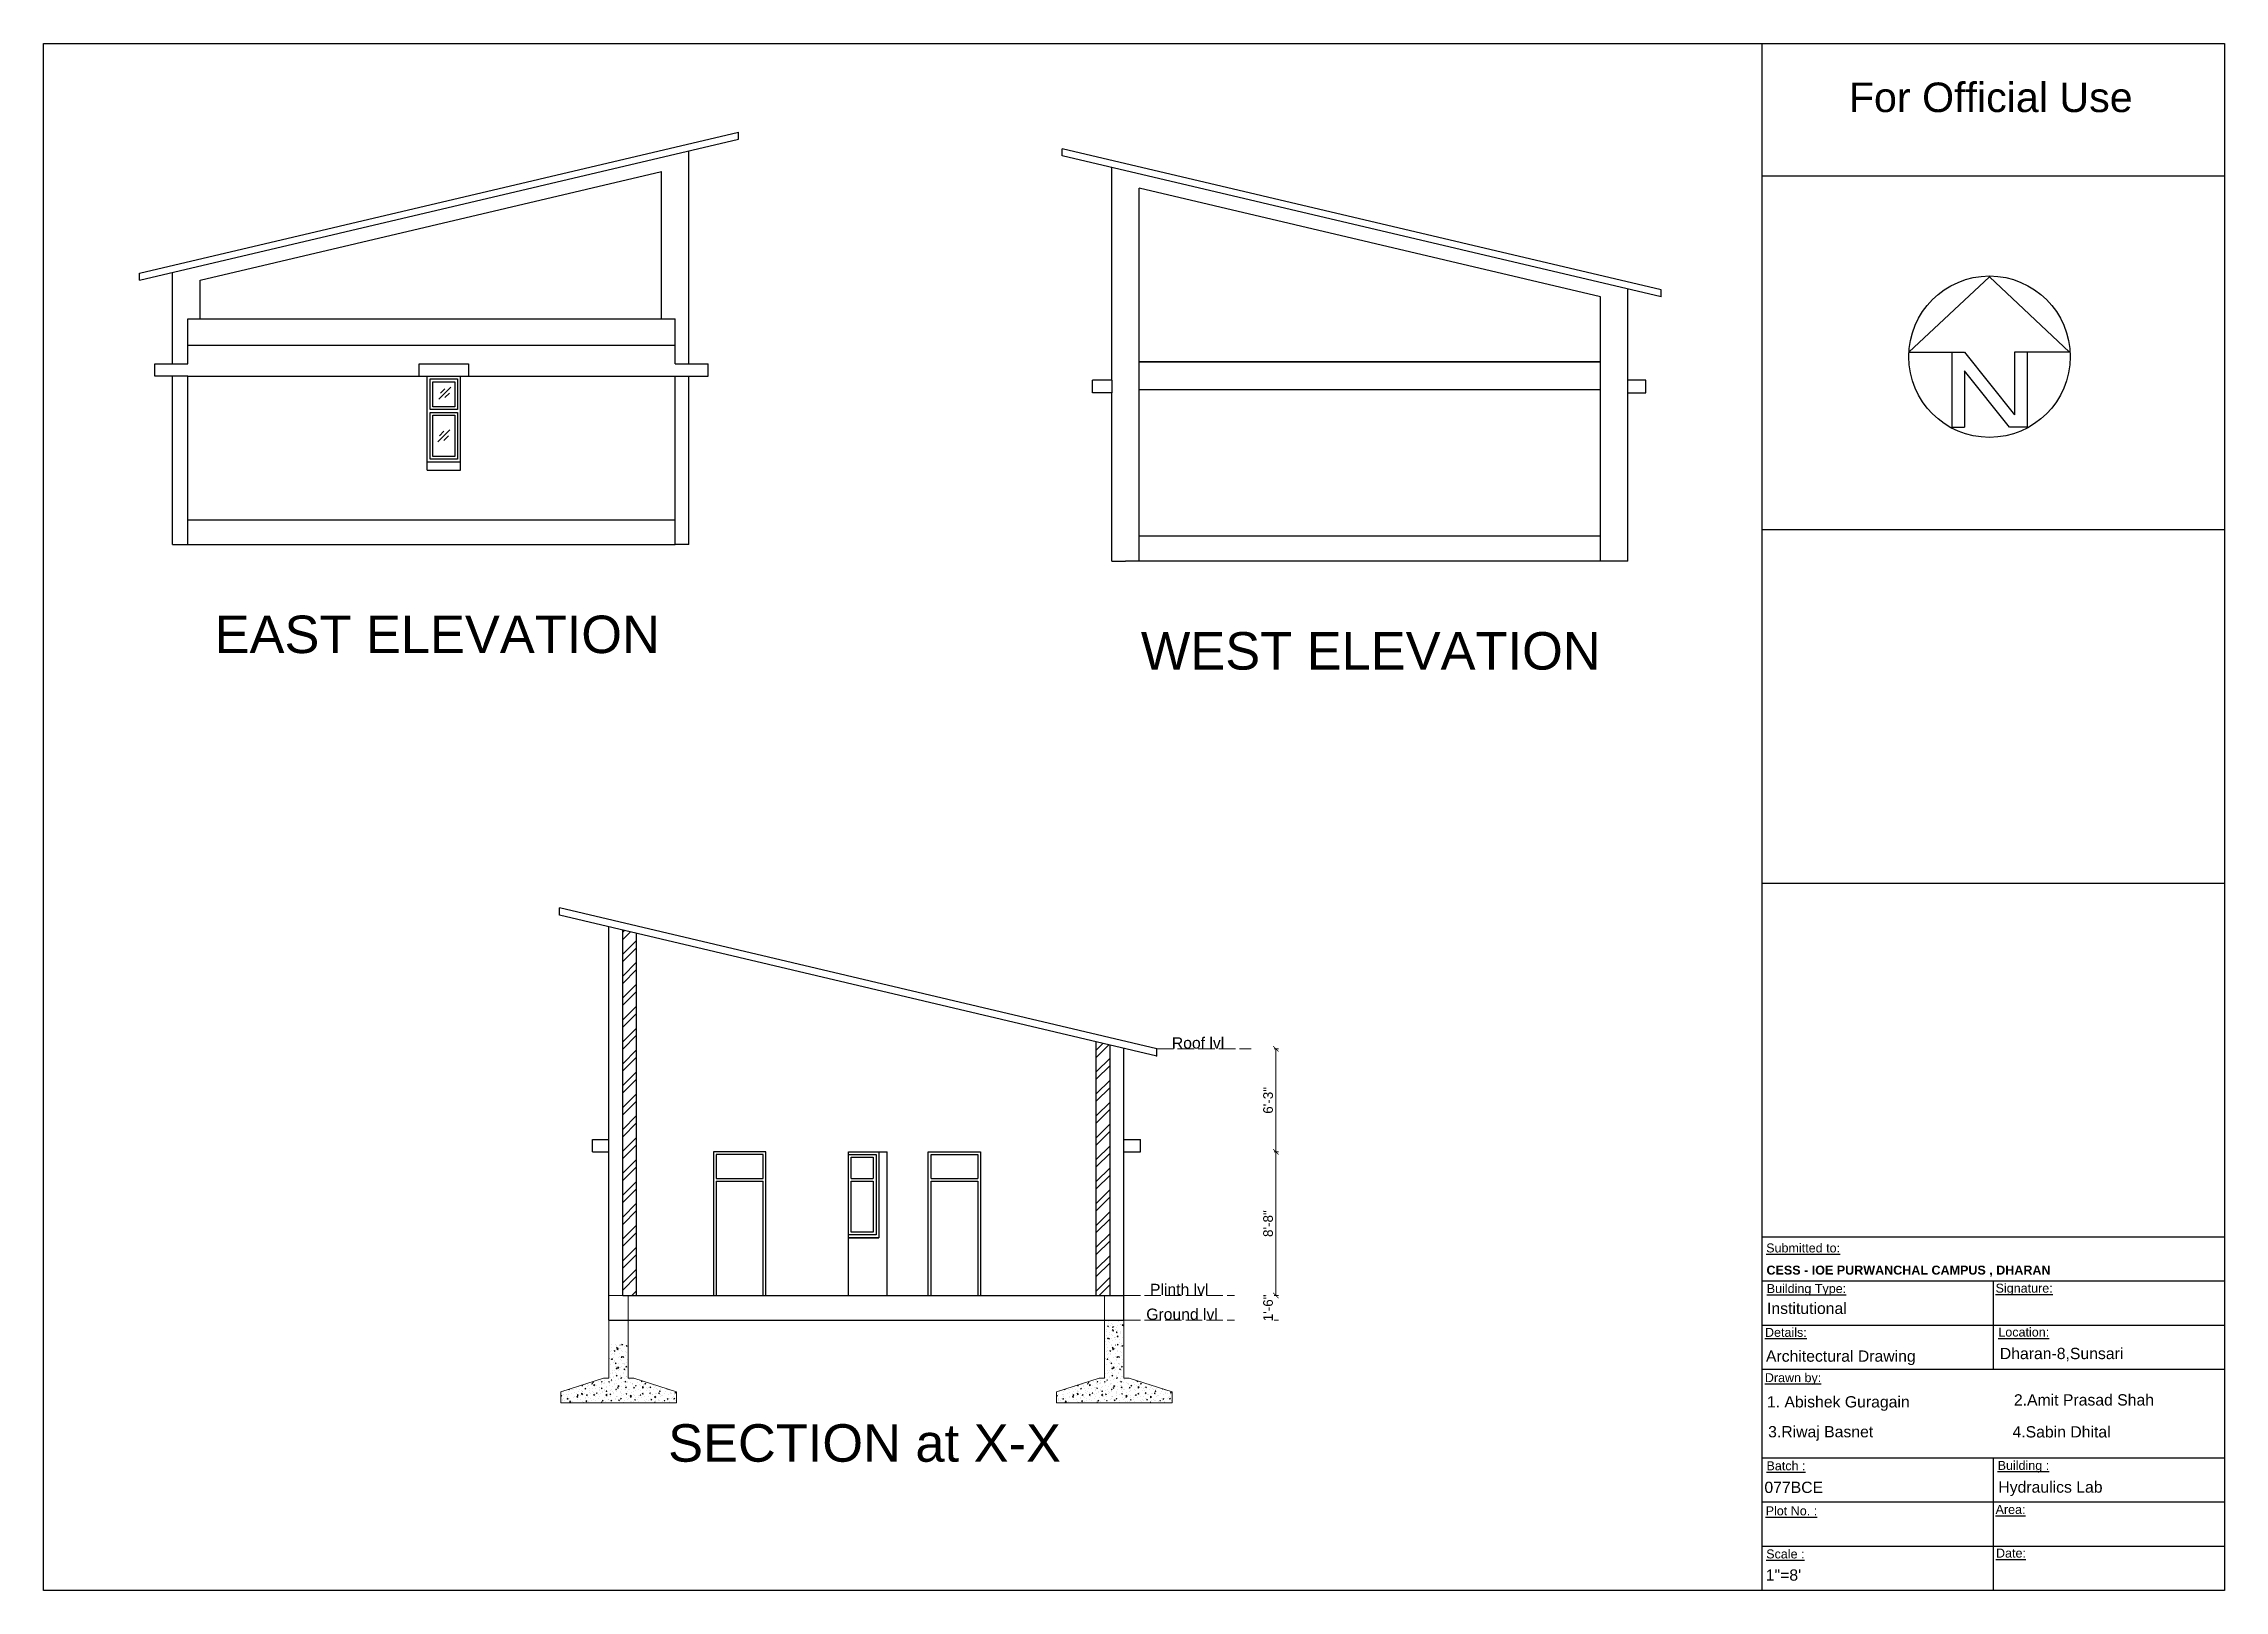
# Model space of a CAD drawing. Header units: inches. Extents: x -6800 to 96653, y -25814 to 17379.
# Drawn here: x 12820 to 14404, y -6942 to -5819 of the extents above; entities that cross this region are included whole.
import ezdxf

# ---------------------------------------------------------------- set-up
doc = ezdxf.new("R2010")
doc.units = ezdxf.units.IN
doc.header["$MEASUREMENT"] = 0
doc.header["$PDMODE"] = 34
doc.linetypes.add('ACAD_ISO02W100', pattern=[15, 12, -3])
doc.layers.add('A-Windows', color=7, linetype='Continuous')
for name, color, linetype, lineweight in [('dimension', 50, 'Continuous', 20), ('dimension @ 1', 50, 'Continuous', 20), ('Footing', 50, 'Continuous', 20), ('Hatch', 161, 'Continuous', 5), ('Opening elevation', 130, 'Continuous', 9), ('Page Format', 7, 'Continuous', 25), ('Sec line', 7, 'ACAD_ISO02W100', 13), ('text', 31, 'Continuous', 13)]:
    doc.layers.add(name, color=color, linetype=linetype, lineweight=lineweight)
doc.styles.get("Standard").update_dxf_attribs({"font": 'arial.ttf'})
doc.dimstyles.get("Standard").update_dxf_attribs({"dimtxt": 7, "dimasz": 4, "dimexe": 2, "dimexo": 2, "dimgap": 2, "dimtad": 1, "dimdec": 0, "dimzin": 0, "dimdsep": 46, "dimlunit": 4, "dimtxsty": 'Standard', "dimblk": 'ARCHTICK', "dimcen": 0.25, "dimclrd": 256, "dimclre": 256, "dimclrt": 256, "dimadec": 0, "dimazin": 0, "dimtfac": 1, "dimtdec": 0, "dimtofl": 0, "dimtmove": 0, "dimatfit": 3, "dimfxl": 1, "dimfxlon": 1, "dimtolj": 1, "dimtzin": 0, "dimlwd": -1, "dimlwe": -1, "dimarcsym": 1})
pattern_1 = [(45, (-3301.944, -3231.037), (-7.954951, 7.954951), []), (45, (-3296.64, -3231.037), (-7.954951, 7.954951), [])]

msp = doc.modelspace()

# ---------------------------------------------------------------- texts
at = {"layer": 'A-Windows'}
for s, p in [('EAST ELEVATION', (12944.7, -6261.3)), ('WEST ELEVATION', (13617.5, -6273.3)), ('SECTION at X-X', (13274.1, -6848.5))]:
    msp.add_text(s, height=27.229, dxfattribs=at).set_placement(p)
at = {"layer": 'Page Format', "attachment_point": 1}
for s, width, gutter_width, insert, char_height in [('For Official Use', 316.816, 107.1, (14131.7, -5847), 21.422), ('{\\LSubmitted to:}', 86.411, 1.72, (14071.7, -6690), 6.516), ('{\\fArial|b1|i0|c0|p34;CESS - IOE PURWANCHAL CAMPUS , DHARAN}', 231.792, 1.72, (14071.9, -6706.1), 6.516), ('{\\LBuilding Type:}', 86.411, 1.72, (14072.1, -6719.5), 6.516), ('{\\LSignature:}', 86.411, 1.72, (14238.3, -6719.2), 6.516), ('Institutional', 121.163, 41, (14072.3, -6733), 8.193), ('{\\LDetails:}', 86.411, 1.72, (14070.8, -6751.3), 6.516), ('{\\LLocation:}', 86.411, 1.72, (14240.3, -6751.1), 6.516), ('Architectural Drawing', 121.163, 41, (14071.5, -6767.7), 8.193), ('Dharan-8,Sunsari', 121.163, 41, (14241.4, -6765.8), 8.193), ('{\\LDrawn by:}', 86.411, 1.72, (14070.7, -6784.2), 6.516), ('1. Abishek Guragain', 121.163, 41, (14072.2, -6800.9), 8.193), ('2.Amit Prasad Shah', 121.163, 41, (14251.6, -6799.5), 8.193), ('3.Riwaj Basnet', 121.163, 41, (14073.1, -6822.6), 8.193), ('4.Sabin Dhital', 121.163, 41, (14250.6, -6822.7), 8.193), ('{\\LBatch :}', 86.411, 1.72, (14071.9, -6848.2), 6.516), ('{\\LBuilding :}', 86.411, 1.72, (14239.8, -6847.9), 6.516), ('077BCE', 121.163, 41, (14070.4, -6863), 8.19), ('Hydraulics Lab', 121.163, 41, (14240.3, -6862.8), 8.193), ('{\\LPlot No. :}', 86.411, 1.72, (14071.3, -6880.9), 6.516), ('{\\LArea:}', 86.411, 1.72, (14238.3, -6879.9), 6.52), ('{\\LScale :}', 86.411, 1.72, (14071.7, -6912.2), 6.516), ('{\\LDate:}', 86.411, 1.72, (14238.6, -6911.6), 6.52), ('1"=8\'', 121.163, 41, (14071.4, -6926.7), 8.19)]:
    msp.add_mtext_dynamic_manual_height_columns(s, width=width, gutter_width=gutter_width, heights=[0], dxfattribs=dict(at, insert=insert, char_height=char_height))
at = {"layer": 'text', "char_height": 8.17, "attachment_point": 1}
for s, insert in [('Roof lvl', (13640, -6540.3)), ('Plinth lvl', (13624.1, -6719.3)), ('Ground lvl', (13621.4, -6737.3))]:
    msp.add_mtext_dynamic_manual_height_columns(s, width=687.974, gutter_width=3.46, heights=[0], dxfattribs=dict(at, insert=insert))

# ---------------------------------------------------------------- blocks, each defined once
blk = doc.blocks.new('North Arrow')
for p, q in [((0, 0), (-12.86, -11.999)), ((0, 0), (12.782, -11.999)), ((-12.86, -11.999), (-6, -11.999)), ((-6, -11.999), (-6, -23.999)), ((-6, -11.999), (-4, -11.999)), ((-4, -11.999), (4, -21.999)), ((4, -11.999), (4, -21.999)), ((6, -11.999), (4, -11.999)), ((12.782, -11.999), (6, -11.999)), ((6, -11.999), (6, -23.999)), ((3.195, -23.996), (-4, -15.002)), ((-4, -15.002), (-4, -23.999)), ((-6, -23.999), (-4, -23.999)), ((6, -23.999), (3.195, -23.999))]:
    blk.add_line(p, q)
blk.add_circle((-0.013, -12.745), 12.885)
blk = doc.blocks.new('*D810')
at = {"layer": 'Defpoints', "color": 0, "transparency": 16777216}
for p in [(13685.6, -6727.8), (13715.5, -6727.8), (13685.6, -6745.8)]:
    blk.add_point(p, dxfattribs=at)
at = {"layer": 'dimension', "transparency": 16777216}
for p, q in [((13714.2, -6727.8), (13717.5, -6727.8)), ((13714.2, -6745.8), (13717.5, -6745.8))]:
    blk.add_line(p, q, dxfattribs=at)
at = {"layer": 'dimension', "transparency": 16777216, "insert": (13709.9, -6736.8), "char_height": 7, "attachment_point": 5, "rotation": 90}
blk.add_mtext('\\A1;1\'-6"', dxfattribs=at)
blk = doc.blocks.new('_ArchTick')
at = {"color": 0, "linetype": 'ByBlock', "const_width": 0.15}
blk.add_lwpolyline([(-0.5, -0.5), (0.5, 0.5)], dxfattribs=at)
blk = doc.blocks.new('*D809')
at = {"layer": 'Defpoints', "color": 0, "transparency": 16777216}
for p in [(13617.1, -6623.4), (13715.5, -6623.4), (13685.6, -6727.8)]:
    blk.add_point(p, dxfattribs=at)
at = {"layer": 'dimension', "transparency": 16777216}
for p, q in [((13714.2, -6623.4), (13717.5, -6623.4)), ((13715.5, -6727.8), (13715.5, -6623.4)), ((13714.2, -6727.8), (13717.5, -6727.8))]:
    blk.add_line(p, q, dxfattribs=at)
at = {"layer": 'dimension', "transparency": 16777216, "xscale": 4, "yscale": 4, "zscale": 4}
for p, rotation in [((13715.5, -6623.4), 90), ((13715.5, -6727.8), 270)]:
    blk.add_blockref('_ArchTick', p, dxfattribs=dict(at, rotation=rotation))
at = {"layer": 'dimension', "transparency": 16777216, "insert": (13709.9, -6675.6), "char_height": 7, "attachment_point": 5, "rotation": 90}
blk.add_mtext('\\A1;8\'-8"', dxfattribs=at)
blk = doc.blocks.new('*D808')
at = {"layer": 'Defpoints', "color": 0, "transparency": 16777216}
for p in [(13697.6, -6548.7), (13715.5, -6548.7), (13617.1, -6623.4)]:
    blk.add_point(p, dxfattribs=at)
at = {"layer": 'dimension', "transparency": 16777216}
for p, q in [((13714.2, -6548.7), (13717.5, -6548.7)), ((13715.5, -6623.4), (13715.5, -6548.7)), ((13714.2, -6623.4), (13717.5, -6623.4))]:
    blk.add_line(p, q, dxfattribs=at)
at = {"layer": 'dimension', "transparency": 16777216, "xscale": 4, "yscale": 4, "zscale": 4}
for p, rotation in [((13715.5, -6548.7), 90), ((13715.5, -6623.4), 270)]:
    blk.add_blockref('_ArchTick', p, dxfattribs=dict(at, rotation=rotation))
at = {"layer": 'dimension', "transparency": 16777216, "insert": (13709.9, -6586.1), "char_height": 7, "attachment_point": 5, "rotation": 90}
blk.add_mtext('\\A1;6\'-3"', dxfattribs=at)

# ---------------------------------------------------------------- dimensions: what is measured, and where the dimension line sits
at = {"layer": 'dimension @ 1', "transparency": 33554651}
for base, p1, p2, picture, middle in [((13715.5, -6548.7), (13617.1, -6623.4), (13697.6, -6548.7), '*D808', (13709.9, -6586.1)), ((13715.5, -6623.4), (13685.6, -6727.8), (13617.1, -6623.4), '*D809', (13709.9, -6675.6)), ((13715.5, -6727.8), (13685.6, -6745.8), (13685.6, -6727.8), '*D810', (13709.9, -6736.8))]:
    dim = msp.add_linear_dim(base=base, p1=p1, p2=p2, angle=90, dimstyle='Standard', override={"dimscale": 1, "dimtix": 1, "dimtofl": 0, "dimtmove": 1, "dimatfit": 0, "dimfxl": 1.25}, dxfattribs=at)
    dim.commit()
    dim.dimension.update_dxf_attribs({"geometry": picture, "text_midpoint": middle})

# ---------------------------------------------------------------- hatches: boundary and pattern name
at = {"layer": 'Sec line'}
h = msp.add_hatch(dxfattribs=at)
h.set_pattern_fill('ANSI32', color=256, scale=30)
h.set_pattern_definition(pattern_1)
h.paths.add_polyline_path([(13251.1, -6464.7), (13241.1, -6462.3), (13241.1, -6727.8), (13251.1, -6727.8)])
h = msp.add_hatch(dxfattribs=at)
h.set_pattern_fill('ANSI32', color=256, scale=30)
h.set_pattern_definition(pattern_1)
h.paths.add_polyline_path([(13595.1, -6545.9), (13585.1, -6543.5), (13585.1, -6727.8), (13595.1, -6727.8)])

# ---------------------------------------------------------------- linework, layer by layer
for p, q in [((12820.5, -5818.7), (14404.5, -5818.7)), ((12820.5, -6941.9), (12820.5, -5818.7)), ((14068.5, -5818.7), (14068.5, -5914.7)), ((14404.5, -5818.7), (14404.5, -6941.9)), ((14068.5, -5914.7), (14404.5, -5914.7)), ((14068.5, -5914.7), (14068.5, -6941.9)), ((14068.5, -6171.5), (14404.5, -6171.5)), ((14068.5, -6428.3), (14404.5, -6428.3)), ((14068.5, -6685.1), (14404.5, -6685.1)), ((14068.5, -6717.2), (14404.5, -6717.2)), ((14236.5, -6717.2), (14236.5, -6781.4)), ((14068.5, -6749.3), (14404.5, -6749.3)), ((14068.5, -6781.4), (14404.5, -6781.4)), ((14068.5, -6845.6), (14404.5, -6845.6)), ((14236.5, -6845.6), (14236.5, -6941.9)), ((14068.5, -6877.7), (14404.5, -6877.7)), ((14068.5, -6909.8), (14404.5, -6909.8)), ((14404.5, -6941.9), (12820.5, -6941.9))]:
    msp.add_line(p, q)
at = {"layer": 'A-Windows'}
for p, q in [((12890.2, -5985.5), (13325.2, -5883.1)), ((12890.2, -5990.6), (13325.2, -5888.2)), ((13325.2, -5888.2), (13325.2, -5883.1)), ((13289.2, -6051.2), (13289.2, -5896.7)), ((13560.3, -5900.2), (13560.3, -5895.1)), ((13995.3, -5997.5), (13560.3, -5895.1)), ((13995.3, -6002.6), (13560.3, -5900.2)), ((12934.2, -5990.5), (13269.2, -5911.7)), ((13269.2, -6018.5), (13269.2, -5911.7)), ((13596.3, -6063.2), (13596.3, -5908.7)), ((13616.3, -6194.5), (13616.3, -5923.7)), ((13951.3, -6002.5), (13616.3, -5923.7)), ((12890.2, -5990.6), (12890.2, -5985.5)), ((12914.2, -6051.2), (12914.2, -5985)), ((12934.2, -6018.5), (12934.2, -5990.5)), ((12934.2, -6018.5), (12934.2, -5994.1)), ((13951.3, -6030.5), (13951.3, -6002.5)), ((13951.3, -6194.5), (13951.3, -6002.5)), ((13971.3, -6063.2), (13971.3, -5997)), ((13995.3, -6002.6), (13995.3, -5997.5)), ((12925.2, -6018.5), (13279.2, -6018.5)), ((12925.2, -6051.2), (12925.2, -6018.5)), ((13279.2, -6051.2), (13279.2, -6018.5)), ((12925.2, -6037.7), (13279.2, -6037.7)), ((13951.3, -6049.7), (13616.3, -6049.7)), ((13616.3, -6049.7), (13951.3, -6049.7)), ((12901.2, -6060.2), (12901.2, -6051.2)), ((12901.2, -6051.2), (12914.2, -6051.2)), ((12925.2, -6060.2), (12901.2, -6060.2)), ((12914.2, -6051.2), (12925.2, -6051.2)), ((12914.2, -6182.5), (12914.2, -6060.2)), ((12925.2, -6182.5), (12925.2, -6060.2)), ((12925.2, -6060.2), (13303.2, -6060.2)), ((13099.2, -6128.5), (13099.2, -6060.2)), ((13123.2, -6128.5), (13123.2, -6060.2)), ((13279.2, -6051.2), (13303.2, -6051.2)), ((13279.2, -6182.5), (13279.2, -6060.2)), ((13289.2, -6182.5), (13289.2, -6060.2)), ((13289.2, -6060.2), (13303.2, -6060.2)), ((13303.2, -6060.2), (13303.2, -6051.2)), ((13596.3, -6063.2), (13582.3, -6063.2)), ((13582.3, -6072.2), (13582.3, -6063.2)), ((13596.3, -6063.2), (13596.3, -6072.2)), ((13984.3, -6063.2), (13971.3, -6063.2)), ((13971.3, -6072.2), (13971.3, -6063.2)), ((13984.3, -6072.2), (13984.3, -6063.2)), ((13596.3, -6072.2), (13582.3, -6072.2)), ((13596.3, -6072.2), (13582.3, -6072.2)), ((13596.3, -6194.5), (13596.3, -6072.2)), ((13616.3, -6070), (13951.3, -6070)), ((13971.3, -6194.5), (13971.3, -6072.2)), ((13971.3, -6072.2), (13984.3, -6072.2)), ((13099.2, -6122.5), (13123.2, -6122.5)), ((13099.2, -6128.5), (13123.2, -6128.5)), ((12925.2, -6164.5), (13279.2, -6164.5)), ((12925.2, -6164.5), (13093.2, -6164.5)), ((13951.3, -6176.5), (13616.3, -6176.5)), ((12914.2, -6182.5), (12925.2, -6182.5)), ((12925.2, -6182.5), (13279.2, -6182.5)), ((13289.2, -6182.5), (13279.2, -6182.5)), ((13596.3, -6194.5), (13606.3, -6194.5)), ((13960.3, -6194.5), (13606.3, -6194.5)), ((13971.3, -6194.5), (13960.3, -6194.5)), ((13195.1, -6451.5), (13195.1, -6446.3)), ((13629.1, -6548.7), (13195.2, -6446.3)), ((13629.1, -6553.9), (13195.1, -6451.5)), ((13231.1, -6745.8), (13231.1, -6460)), ((13241.1, -6727.8), (13241.1, -6462.3)), ((13251.1, -6727.8), (13251.1, -6464.7)), ((13585.1, -6727.8), (13585.1, -6543.5)), ((13595.1, -6727.8), (13595.1, -6545.9)), ((13605.1, -6745.8), (13605.1, -6548.2)), ((13628.7, -6553.8), (13629.1, -6553.8)), ((13629.1, -6553.9), (13629.1, -6548.7)), ((13219.1, -6623.4), (13219.1, -6614.4)), ((13219.1, -6614.4), (13231.1, -6614.4)), ((13605.1, -6614.4), (13617.1, -6614.4)), ((13617.1, -6623.4), (13617.1, -6614.4)), ((13219.1, -6623.4), (13231.1, -6623.4)), ((13405.1, -6727.8), (13405.1, -6623.4)), ((13405.1, -6623.4), (13433.1, -6623.4)), ((13433.1, -6727.8), (13433.1, -6623.4)), ((13605.1, -6623.4), (13617.1, -6623.4)), ((13605.1, -6623.4), (13617.1, -6623.4)), ((13309.1, -6642.8), (13343.1, -6642.8)), ((13309.1, -6644.8), (13343.1, -6644.8)), ((13407.1, -6642.8), (13423.1, -6642.8)), ((13407.1, -6644.8), (13423.1, -6644.8)), ((13465.1, -6642.8), (13499.1, -6642.8)), ((13465.1, -6644.8), (13499.1, -6644.8)), ((13405.1, -6685.8), (13427.1, -6685.8)), ((13405.1, -6685.8), (13427.1, -6685.8)), ((13241.1, -6727.8), (13605.1, -6727.8)), ((13231.1, -6745.8), (13605.1, -6745.8))]:
    msp.add_line(p, q, dxfattribs=at)
at = {"layer": 'A-Windows', "color": 7, "lineweight": 0}
for p, q in [((13241.1, -6462.3), (13231.1, -6460)), ((13231.1, -6460), (13231.1, -6745.8)), ((13241.1, -6727.8), (13241.1, -6462.3)), ((13251.1, -6727.8), (13231.1, -6727.8)), ((13585.1, -6727.8), (13251.1, -6727.8)), ((13231.1, -6745.8), (13251.1, -6745.8)), ((13251.1, -6745.8), (13585.1, -6745.8))]:
    msp.add_line(p, q, dxfattribs=at)
at = {"layer": 'A-Windows'}
for points in [[(13093.2, -6060.2), (13093.2, -6051.2), (13129.2, -6051.2), (13129.2, -6060.2)], [(13345.1, -6727.8), (13345.1, -6623.4), (13307.1, -6623.4), (13307.1, -6727.8)], [(13343.1, -6642.8), (13343.1, -6625.4), (13309.1, -6625.4), (13309.1, -6642.8)], [(13405.1, -6623.4), (13427.1, -6623.4), (13427.1, -6685.8), (13405.1, -6685.8)], [(13405.1, -6623.4), (13417.1, -6623.4)], [(13407.1, -6642.8), (13407.1, -6627.4), (13423.1, -6627.4), (13423.1, -6642.8)], [(13463.1, -6727.8), (13463.1, -6623.4), (13501.1, -6623.4), (13501.1, -6727.8)], [(13465.1, -6642.8), (13465.1, -6625.4), (13499.1, -6625.4), (13499.1, -6642.8)], [(13309.1, -6644.8), (13309.1, -6727.8)], [(13343.1, -6727.8), (13343.1, -6644.8)], [(13423.1, -6644.8), (13423.1, -6681.8), (13407.1, -6681.8), (13407.1, -6644.8)], [(13465.1, -6727.8), (13465.1, -6644.8)], [(13499.1, -6644.8), (13499.1, -6727.8)]]:
    msp.add_lwpolyline(points, dxfattribs=at)
for points in [[(13121.2, -6084.5), (13101.2, -6084.5), (13101.2, -6062.2), (13121.2, -6062.2)], [(13119.2, -6082.5), (13103.2, -6082.5), (13103.2, -6064.2), (13119.2, -6064.2)], [(13121.2, -6120.5), (13101.2, -6120.5), (13101.2, -6086.5), (13121.2, -6086.5)], [(13119.2, -6118.5), (13103.2, -6118.5), (13103.2, -6088.5), (13119.2, -6088.5)], [(13405.1, -6625.4), (13425.1, -6625.4), (13425.1, -6683.8), (13405.1, -6683.8)]]:
    msp.add_lwpolyline(points, close=True, dxfattribs=at)
at = {"layer": 'Footing'}
for p, q in [((13231.1, -6727.8), (13231.1, -6787.8)), ((13245.1, -6787.8), (13245.1, -6727.8)), ((13591.1, -6727.8), (13591.1, -6787.8)), ((13605.1, -6787.8), (13605.1, -6727.8)), ((13227.1, -6787.8), (13196.1, -6797.8)), ((13231.1, -6787.8), (13227.1, -6787.8)), ((13249.1, -6787.8), (13245.1, -6787.8)), ((13280.1, -6797.8), (13249.1, -6787.8)), ((13587.1, -6787.8), (13556.1, -6797.8)), ((13591.1, -6787.8), (13587.1, -6787.8)), ((13609.1, -6787.8), (13605.1, -6787.8)), ((13640.1, -6797.8), (13609.1, -6787.8)), ((13196.1, -6797.8), (13196.1, -6805.8)), ((13196.1, -6805.8), (13280.1, -6805.8)), ((13280.1, -6805.8), (13280.1, -6797.8)), ((13556.1, -6797.8), (13556.1, -6805.8)), ((13556.1, -6805.8), (13640.1, -6805.8)), ((13640.1, -6805.8), (13640.1, -6797.8))]:
    msp.add_line(p, q, dxfattribs=at)
at = {"layer": 'Hatch', "linetype": 'Continuous', "transparency": 33554579}
for p, q in [((13594.1, -6746.6), (13594.1, -6746.6)), ((13598.9, -6746.2), (13598.9, -6746.2)), ((13601.1, -6746.6), (13601.1, -6746.6)), ((13232.7, -6763.5), (13232.7, -6763.5)), ((13235.9, -6763.3), (13235.9, -6763.3)), ((13239.4, -6763.2), (13239.4, -6763.2)), ((13240.6, -6763.8), (13240.6, -6763.1)), ((13241.1, -6763.4), (13240.6, -6763.1)), ((13240.6, -6763.8), (13241.1, -6763.4)), ((13240.8, -6763.3), (13240.8, -6763.3)), ((13241.1, -6763.1), (13241.1, -6763.1)), ((13591.2, -6756.3), (13591.2, -6756.3)), ((13591.8, -6758.9), (13591.8, -6758.9)), ((13592.1, -6760.9), (13592.1, -6760.9)), ((13592.2, -6754.1), (13592.2, -6754.1)), ((13592.5, -6757), (13592.5, -6757)), ((13592.6, -6752.3), (13592.6, -6752.3)), ((13592.7, -6763.5), (13592.7, -6763.5)), ((13593.2, -6759.2), (13593.5, -6758.5)), ((13593.2, -6759.2), (13593.8, -6759.1)), ((13593.5, -6750.5), (13593.5, -6749.8)), ((13594, -6750.1), (13593.5, -6749.8)), ((13593.5, -6750.5), (13594, -6750.1)), ((13593.8, -6759.1), (13593.5, -6758.5)), ((13594, -6761.4), (13594, -6761.4)), ((13594.2, -6748.4), (13594.2, -6748.4)), ((13594.3, -6759.5), (13594.3, -6758.7)), ((13594.8, -6759.1), (13594.3, -6758.7)), ((13594.3, -6759.5), (13594.8, -6759.1)), ((13594.7, -6762), (13594.7, -6762)), ((13594.9, -6754.7), (13594.9, -6754.7)), ((13594.9, -6756.4), (13594.9, -6756.4)), ((13595, -6751.2), (13595, -6751.2)), ((13595.6, -6749.3), (13595.6, -6749.3)), ((13595.8, -6748.1), (13595.8, -6748.1)), ((13595.9, -6763.3), (13595.9, -6763.3)), ((13596, -6755.9), (13596, -6755.9)), ((13596.1, -6758.7), (13596.1, -6758.7)), ((13596.4, -6753.4), (13596.4, -6753.4)), ((13596.6, -6749.2), (13596.6, -6749.2)), ((13596.9, -6751), (13597.2, -6750.3)), ((13596.9, -6751), (13597.5, -6750.9)), ((13597, -6753.7), (13596.9, -6752.6)), ((13597.7, -6753.2), (13596.9, -6752.6)), ((13596.9, -6760.5), (13596.9, -6760.5)), ((13597, -6753.7), (13597.7, -6753.2)), ((13597.5, -6750.9), (13597.2, -6750.3)), ((13597.2, -6757.2), (13597.2, -6757.2)), ((13597.5, -6753.9), (13597.5, -6753.9)), ((13598, -6750.6), (13598, -6750.6)), ((13598.4, -6758.5), (13598.4, -6758.5)), ((13598.6, -6758.4), (13598.6, -6758.4)), ((13598.9, -6752.8), (13598.9, -6752.8)), ((13599.3, -6758.5), (13599.3, -6758.5)), ((13599.4, -6759.6), (13599.4, -6759.6)), ((13599.4, -6763.2), (13599.4, -6763.2)), ((13599.5, -6753.8), (13599.5, -6753.8)), ((13599.8, -6750.8), (13599.8, -6750.8)), ((13599.8, -6754.9), (13599.8, -6754.1)), ((13600.3, -6754.5), (13599.8, -6754.1)), ((13599.8, -6754.9), (13600.3, -6754.5)), ((13600.3, -6749.7), (13600.3, -6749.7)), ((13600.3, -6753), (13600.3, -6753)), ((13600.3, -6757.8), (13600.6, -6757.2)), ((13600.3, -6757.8), (13600.9, -6757.7)), ((13600.9, -6757.7), (13600.6, -6757.2)), ((13600.6, -6763.8), (13600.6, -6763.1)), ((13601.1, -6763.4), (13600.6, -6763.1)), ((13600.6, -6763.8), (13601.1, -6763.4)), ((13600.8, -6755.5), (13600.8, -6755.5)), ((13600.8, -6763.3), (13600.8, -6763.3)), ((13601.1, -6763.1), (13601.1, -6763.1)), ((13601.7, -6760.1), (13601.7, -6760.1)), ((13601.7, -6762), (13601.7, -6762)), ((13602.5, -6754.7), (13602.5, -6754.7)), ((13602.6, -6755.5), (13602.6, -6755.5)), ((13602.8, -6749.2), (13602.8, -6749.2)), ((13602.8, -6753.7), (13602.8, -6753.7)), ((13602.9, -6749), (13602.9, -6749)), ((13603.3, -6762.8), (13603.3, -6762.8)), ((13603.4, -6749), (13603.4, -6749)), ((13604, -6749.6), (13604.3, -6748.9)), ((13604, -6749.6), (13604.6, -6749.5)), ((13604.6, -6749.5), (13604.3, -6748.9)), ((13604.5, -6758.3), (13604.5, -6758.3)), ((13604.6, -6750.4), (13604.6, -6750.4)), ((13604.8, -6757.9), (13604.8, -6757.9)), ((13604.8, -6759.7), (13604.8, -6759.7)), ((13231.2, -6779.2), (13231.2, -6779.2)), ((13231.5, -6773.6), (13231.5, -6773.6)), ((13231.6, -6773.3), (13231.6, -6773.3)), ((13232.3, -6774.4), (13232.3, -6774.4)), ((13232.5, -6768.2), (13232.5, -6768.2)), ((13232.6, -6777.9), (13232.6, -6777.9)), ((13233, -6765.6), (13233, -6765.6)), ((13233, -6770.6), (13233, -6770.6)), ((13233, -6774.3), (13233.3, -6773.6)), ((13233, -6774.3), (13233.6, -6774.2)), ((13233.2, -6767.8), (13233.2, -6767.8)), ((13233.6, -6774.2), (13233.3, -6773.6)), ((13234, -6770.2), (13234, -6770.2)), ((13234.3, -6772.8), (13234.3, -6772.8)), ((13234.6, -6776.8), (13234.6, -6776.8)), ((13234.9, -6774.9), (13234.9, -6774.9)), ((13235.1, -6768.4), (13235, -6767.7)), ((13235.6, -6768.1), (13235, -6767.7)), ((13235.1, -6768.4), (13235.6, -6768.1)), ((13235.2, -6775.6), (13235.2, -6775.6)), ((13235.4, -6770), (13235.4, -6770)), ((13235.4, -6770.3), (13235.4, -6770.3)), ((13235.9, -6777.4), (13235.8, -6776.7)), ((13236.4, -6777), (13235.8, -6776.7)), ((13235.8, -6779.5), (13235.8, -6779.5)), ((13235.9, -6777.4), (13236.4, -6777)), ((13236.3, -6763.8), (13236.3, -6763.8)), ((13236.6, -6766.1), (13237, -6765.4)), ((13236.6, -6766.1), (13237.2, -6765.9)), ((13236.8, -6779.3), (13236.8, -6779.3)), ((13236.9, -6767), (13236.9, -6767)), ((13237.2, -6765.9), (13237, -6765.4)), ((13237.2, -6767.2), (13237.2, -6766.1)), ((13238, -6766.7), (13237.2, -6766.1)), ((13237.2, -6767.2), (13238, -6766.7)), ((13237.7, -6767.9), (13237.7, -6767.9)), ((13237.7, -6772.7), (13237.7, -6772.7)), ((13237.8, -6765.2), (13237.8, -6765.2)), ((13238.2, -6777.3), (13238.2, -6777.3)), ((13238.6, -6766.2), (13238.6, -6766.2)), ((13238.8, -6769.8), (13238.8, -6769.8)), ((13239.1, -6763.9), (13239, -6763.8)), ((13239.1, -6763.9), (13239.2, -6763.8)), ((13239.1, -6772), (13239.1, -6772)), ((13239.3, -6766.4), (13239.3, -6766.4)), ((13239.7, -6774.5), (13239.7, -6774.5)), ((13240, -6775.1), (13240, -6775.1)), ((13240.1, -6772.9), (13240.4, -6772.2)), ((13240.1, -6772.9), (13240.6, -6772.8)), ((13240.3, -6767.8), (13240.3, -6767.8)), ((13240.6, -6772.8), (13240.4, -6772.2)), ((13240.6, -6779.1), (13240.6, -6779.1)), ((13240.8, -6768.7), (13240.8, -6768.7)), ((13241.2, -6772.5), (13241.2, -6772.5)), ((13241.4, -6772.8), (13241.3, -6772)), ((13241.9, -6772.4), (13241.3, -6772)), ((13241.3, -6777), (13241.3, -6777)), ((13241.4, -6772.8), (13241.9, -6772.4)), ((13241.4, -6777.1), (13241.4, -6777.1)), ((13241.6, -6772.5), (13241.6, -6772.5)), ((13242.2, -6777.1), (13242.2, -6777.1)), ((13242.2, -6777.6), (13242.2, -6777.6)), ((13242.6, -6764.8), (13242.6, -6764.8)), ((13243, -6768.3), (13243, -6768.3)), ((13243.1, -6771.1), (13243.1, -6771.1)), ((13243.5, -6779.8), (13243.8, -6779.1)), ((13243.6, -6769.4), (13243.6, -6769.4)), ((13243.7, -6763.8), (13243.7, -6763.8)), ((13243.7, -6764.7), (13244, -6764)), ((13243.7, -6764.7), (13244.3, -6764.6)), ((13243.8, -6776.4), (13243.8, -6776.4)), ((13244, -6779.6), (13243.8, -6779.1)), ((13244.3, -6764.6), (13244, -6764)), ((13244, -6764.5), (13244, -6764.5)), ((13244.3, -6764.1), (13244.3, -6764.1)), ((13244.5, -6774.1), (13244.5, -6774.1)), ((13244.9, -6772.3), (13244.9, -6772.3)), ((13245, -6767.6), (13245, -6767.6)), ((13591.2, -6779.2), (13591.2, -6779.2)), ((13591.5, -6773.6), (13591.5, -6773.6)), ((13591.6, -6773.3), (13591.6, -6773.3)), ((13592.3, -6774.4), (13592.3, -6774.4)), ((13592.5, -6768.2), (13592.5, -6768.2)), ((13592.6, -6777.9), (13592.6, -6777.9)), ((13593, -6765.6), (13593, -6765.6)), ((13593, -6770.6), (13593, -6770.6)), ((13593, -6774.3), (13593.3, -6773.6)), ((13593, -6774.3), (13593.6, -6774.2)), ((13593.2, -6767.8), (13593.2, -6767.8)), ((13593.6, -6774.2), (13593.3, -6773.6)), ((13594, -6770.2), (13594, -6770.2)), ((13594.3, -6772.8), (13594.3, -6772.8)), ((13594.6, -6776.8), (13594.6, -6776.8)), ((13594.9, -6774.9), (13594.9, -6774.9)), ((13595.1, -6768.4), (13595, -6767.7)), ((13595.6, -6768.1), (13595, -6767.7)), ((13595.1, -6768.4), (13595.6, -6768.1)), ((13595.2, -6775.6), (13595.2, -6775.6)), ((13595.4, -6770), (13595.4, -6770)), ((13595.4, -6770.3), (13595.4, -6770.3)), ((13595.9, -6777.4), (13595.8, -6776.7)), ((13596.4, -6777), (13595.8, -6776.7)), ((13595.8, -6779.5), (13595.8, -6779.5)), ((13595.9, -6777.4), (13596.4, -6777)), ((13596.3, -6763.8), (13596.3, -6763.8)), ((13596.6, -6766.1), (13597, -6765.4)), ((13596.6, -6766.1), (13597.2, -6765.9)), ((13596.8, -6779.3), (13596.8, -6779.3)), ((13596.9, -6767), (13596.9, -6767)), ((13597.2, -6765.9), (13597, -6765.4)), ((13597.2, -6767.2), (13597.2, -6766.1)), ((13598, -6766.7), (13597.2, -6766.1)), ((13597.2, -6767.2), (13598, -6766.7)), ((13597.7, -6767.9), (13597.7, -6767.9)), ((13597.7, -6772.7), (13597.7, -6772.7)), ((13597.8, -6765.2), (13597.8, -6765.2)), ((13598.2, -6777.3), (13598.2, -6777.3)), ((13598.6, -6766.2), (13598.6, -6766.2)), ((13598.8, -6769.8), (13598.8, -6769.8)), ((13599.1, -6763.9), (13599, -6763.8)), ((13599.1, -6763.9), (13599.2, -6763.8)), ((13599.1, -6772), (13599.1, -6772)), ((13599.3, -6766.4), (13599.3, -6766.4)), ((13599.7, -6774.5), (13599.7, -6774.5)), ((13600, -6775.1), (13600, -6775.1)), ((13600.1, -6772.9), (13600.4, -6772.2)), ((13600.1, -6772.9), (13600.6, -6772.8)), ((13600.3, -6767.8), (13600.3, -6767.8)), ((13600.6, -6772.8), (13600.4, -6772.2)), ((13600.6, -6779.1), (13600.6, -6779.1)), ((13600.8, -6768.7), (13600.8, -6768.7)), ((13601.2, -6772.5), (13601.2, -6772.5)), ((13601.4, -6772.8), (13601.3, -6772)), ((13601.9, -6772.4), (13601.3, -6772)), ((13601.3, -6777), (13601.3, -6777)), ((13601.4, -6772.8), (13601.9, -6772.4)), ((13601.4, -6777.1), (13601.4, -6777.1)), ((13601.6, -6772.5), (13601.6, -6772.5)), ((13602.2, -6777.1), (13602.2, -6777.1)), ((13602.2, -6777.6), (13602.2, -6777.6)), ((13602.6, -6764.8), (13602.6, -6764.8)), ((13603, -6768.3), (13603, -6768.3)), ((13603.1, -6771.1), (13603.1, -6771.1)), ((13603.5, -6779.8), (13603.8, -6779.1)), ((13603.6, -6769.4), (13603.6, -6769.4)), ((13603.7, -6763.8), (13603.7, -6763.8)), ((13603.7, -6764.7), (13604, -6764)), ((13603.7, -6764.7), (13604.3, -6764.6)), ((13603.8, -6776.4), (13603.8, -6776.4)), ((13604, -6779.6), (13603.8, -6779.1)), ((13604.3, -6764.6), (13604, -6764)), ((13604, -6764.5), (13604, -6764.5)), ((13604.3, -6764.1), (13604.3, -6764.1)), ((13604.5, -6774.1), (13604.5, -6774.1)), ((13604.9, -6772.3), (13604.9, -6772.3)), ((13605, -6767.6), (13605, -6767.6)), ((13207.9, -6795.3), (13207.9, -6795.3)), ((13209, -6794.2), (13209, -6794.2)), ((13211.5, -6793.5), (13211.8, -6792.8)), ((13211.5, -6793.5), (13212.1, -6793.4)), ((13212.1, -6793.4), (13211.8, -6792.8)), ((13213.8, -6795.9), (13213.8, -6795.2)), ((13214.3, -6795.5), (13213.8, -6795.2)), ((13214.4, -6792.5), (13214.4, -6792.5)), ((13215.4, -6792.3), (13215.4, -6792.3)), ((13215.5, -6793.7), (13215.5, -6793.7)), ((13216.1, -6793.4), (13216.1, -6793.4)), ((13216.7, -6795), (13216.7, -6795)), ((13218.6, -6792.1), (13218.9, -6791.4)), ((13218.6, -6792.1), (13219.2, -6792)), ((13219.2, -6792), (13218.9, -6791.4)), ((13219.4, -6791.3), (13219.3, -6790.5)), ((13219.8, -6790.9), (13219.3, -6790.5)), ((13219.4, -6791.3), (13219.8, -6790.9)), ((13219.4, -6795), (13219.4, -6795)), ((13219.8, -6790.9), (13219.8, -6790.9)), ((13220.1, -6793.5), (13220.1, -6792.4)), ((13220.8, -6793), (13220.1, -6792.4)), ((13220.1, -6793.5), (13220.8, -6793)), ((13220.6, -6792.1), (13220.6, -6792.1)), ((13221.7, -6795), (13221.7, -6795)), ((13222, -6793.4), (13222, -6793.4)), ((13223.3, -6790), (13223.3, -6790)), ((13224.1, -6794.5), (13224.1, -6794.5)), ((13224.2, -6794.6), (13224.2, -6794.6)), ((13225.2, -6789.2), (13225.2, -6789.2)), ((13225.6, -6791.4), (13225.6, -6791.4)), ((13225.7, -6795.6), (13225.6, -6794.9)), ((13226.1, -6795.2), (13225.6, -6794.9)), ((13225.7, -6790.7), (13226, -6790)), ((13225.7, -6790.7), (13226.3, -6790.6)), ((13225.7, -6792.6), (13225.7, -6792.6)), ((13225.7, -6795.6), (13226.1, -6795.2)), ((13226.3, -6790.6), (13226, -6790)), ((13227.4, -6791.6), (13227.4, -6791.6)), ((13228, -6790.9), (13228, -6790.9)), ((13228, -6791.8), (13228, -6791.8)), ((13228.1, -6789.6), (13228.1, -6789.6)), ((13229, -6794.3), (13229, -6794.3)), ((13229.5, -6787.8), (13229.5, -6787.8)), ((13229.7, -6794.1), (13229.7, -6794.1)), ((13231.2, -6791), (13231.1, -6790.3)), ((13231.6, -6790.6), (13231.1, -6790.3)), ((13231.2, -6791), (13231.6, -6790.6)), ((13231.2, -6791.6), (13231.2, -6791.6)), ((13231.4, -6781), (13231.4, -6781)), ((13231.4, -6787), (13231.4, -6787)), ((13231.7, -6792.8), (13231.7, -6792.8)), ((13232, -6784.6), (13232, -6784.6)), ((13232, -6787.3), (13232, -6787.3)), ((13232.7, -6789.3), (13233, -6788.7)), ((13232.7, -6789.3), (13233.3, -6789.2)), ((13232.8, -6789.9), (13232.8, -6789.9)), ((13232.9, -6789.2), (13232.9, -6789.2)), ((13233.3, -6789.2), (13233, -6788.7)), ((13233.5, -6782.5), (13233.5, -6782.5)), ((13233.5, -6784.2), (13233.5, -6784.2)), ((13233.7, -6783.5), (13233.7, -6783.5)), ((13233.8, -6793.8), (13233.8, -6793.8)), ((13234.4, -6787.2), (13234.4, -6787.2)), ((13234.6, -6786.8), (13234.6, -6786.8)), ((13234.8, -6782.1), (13234.8, -6782.1)), ((13235.1, -6792.4), (13235.1, -6792.4)), ((13235.3, -6791.8), (13235.3, -6791.8)), ((13235.6, -6789.2), (13235.6, -6789.2)), ((13235.9, -6783.6), (13235.9, -6783.6)), ((13236, -6785.9), (13236, -6785.9)), ((13236.4, -6781.1), (13236.7, -6780.4)), ((13236.4, -6781.1), (13237, -6781)), ((13236.4, -6791.4), (13236.4, -6791.4)), ((13236.7, -6786.4), (13236.6, -6785.6)), ((13237.1, -6786), (13236.6, -6785.6)), ((13237, -6781), (13236.7, -6780.4)), ((13236.7, -6784.2), (13236.7, -6784.2)), ((13236.7, -6786.4), (13237.1, -6786)), ((13237.4, -6780.6), (13237.4, -6780.6)), ((13237.5, -6795.3), (13237.4, -6794.6)), ((13237.9, -6795), (13237.4, -6794.6)), ((13237.4, -6794.8), (13237.4, -6794.8)), ((13237.5, -6780.7), (13237.5, -6779.6)), ((13238.2, -6780.2), (13237.5, -6779.6)), ((13237.5, -6780.7), (13238.2, -6780.2)), ((13237.5, -6795.3), (13237.9, -6795)), ((13237.7, -6788.8), (13237.7, -6788.8)), ((13237.8, -6794.2), (13237.8, -6793.1)), ((13238.5, -6793.7), (13237.8, -6793.1)), ((13237.8, -6794.2), (13238.5, -6793.7)), ((13237.9, -6794.2), (13237.9, -6794.2)), ((13238, -6782), (13238, -6782)), ((13238.2, -6788.4), (13238.2, -6788.4)), ((13238.6, -6793.5), (13238.6, -6793.5)), ((13239.1, -6781.7), (13239.1, -6781.7)), ((13239.6, -6785.6), (13239.6, -6785.6)), ((13239.8, -6780), (13239.8, -6780)), ((13239.8, -6786.6), (13239.8, -6786.6)), ((13239.8, -6788), (13240.1, -6787.3)), ((13239.8, -6788), (13240.4, -6787.9)), ((13240.4, -6787.9), (13240.1, -6787.3)), ((13240.3, -6793.6), (13240.3, -6793.6)), ((13240.5, -6790.8), (13240.5, -6790.8)), ((13241.4, -6784.1), (13241.4, -6784.1)), ((13241.5, -6783.8), (13241.5, -6783.8)), ((13241.8, -6790.6), (13241.8, -6790.6)), ((13242.2, -6781.8), (13242.1, -6781)), ((13242.7, -6781.4), (13242.1, -6781)), ((13242.2, -6781.8), (13242.7, -6781.4)), ((13242.5, -6788.4), (13242.5, -6788.4)), ((13242.8, -6793.2), (13242.8, -6793.2)), ((13243, -6790.7), (13242.9, -6790)), ((13243.4, -6790.3), (13242.9, -6790)), ((13243, -6790.7), (13243.4, -6790.3)), ((13243.1, -6781.8), (13243.1, -6781.8)), ((13243.2, -6781.8), (13243.2, -6781.8)), ((13243.2, -6794.8), (13243.5, -6794.1)), ((13243.2, -6794.8), (13243.8, -6794.7)), ((13243.4, -6793.1), (13243.4, -6793.1)), ((13243.5, -6779.8), (13244, -6779.6)), ((13243.5, -6782), (13243.5, -6782)), ((13243.8, -6794.7), (13243.5, -6794.1)), ((13243.6, -6786.6), (13243.6, -6786.6)), ((13243.7, -6791.1), (13243.7, -6791.1)), ((13244, -6786.4), (13244, -6786.4)), ((13244.3, -6790), (13244.3, -6790)), ((13244.5, -6780), (13244.5, -6780)), ((13244.9, -6791.1), (13244.9, -6791.1)), ((13245.9, -6789), (13245.9, -6789)), ((13246.5, -6787.9), (13246.5, -6787.8)), ((13246.5, -6787.9), (13246.7, -6787.8)), ((13247, -6791), (13247, -6791)), ((13247.3, -6788), (13247.3, -6788)), ((13247.9, -6791.9), (13247.9, -6791.9)), ((13248.2, -6791.5), (13248.2, -6791.5)), ((13248.2, -6792.7), (13248.2, -6792.7)), ((13249.3, -6795.1), (13249.2, -6794.3)), ((13249.7, -6794.7), (13249.2, -6794.3)), ((13249.3, -6795.1), (13249.7, -6794.7)), ((13250.3, -6793.5), (13250.6, -6792.8)), ((13250.3, -6793.5), (13250.9, -6793.3)), ((13250.5, -6793.9), (13250.5, -6793.9)), ((13250.9, -6793.3), (13250.6, -6792.8)), ((13252.1, -6790.7), (13252.1, -6790.7)), ((13253, -6792.3), (13253, -6792.3)), ((13253.6, -6789.8), (13253.6, -6789.8)), ((13254.1, -6793.3), (13254.1, -6793.3)), ((13254.5, -6790.3), (13254.5, -6790.3)), ((13254.8, -6790.4), (13254.7, -6789.7)), ((13255.3, -6790), (13254.7, -6789.7)), ((13254.8, -6790.4), (13255.3, -6790)), ((13255.5, -6795), (13255.5, -6793.9)), ((13256.2, -6794.4), (13255.5, -6793.9)), ((13255.5, -6795), (13256.2, -6794.4)), ((13255.5, -6794.9), (13255.5, -6794.9)), ((13255.9, -6792.2), (13255.9, -6792.2)), ((13256.1, -6795.2), (13256.1, -6795.2)), ((13256.5, -6792.8), (13256.5, -6792.8)), ((13257.3, -6792.1), (13257.6, -6791.4)), ((13257.3, -6792.1), (13257.9, -6792)), ((13257.9, -6792), (13257.6, -6791.4)), ((13257.8, -6791.9), (13257.8, -6791.9)), ((13258.1, -6794.7), (13258.1, -6794.7)), ((13259.3, -6795.1), (13259.3, -6795.1)), ((13260.2, -6794.7), (13260.2, -6794.7)), ((13261.1, -6794.8), (13261, -6794)), ((13261.6, -6794.4), (13261, -6794)), ((13261.1, -6794.8), (13261.6, -6794.4)), ((13263.5, -6793.1), (13263.5, -6793.1)), ((13264.5, -6794.9), (13264.5, -6794.9)), ((13265.1, -6794.1), (13265.1, -6794.1)), ((13567.9, -6795.3), (13567.9, -6795.3)), ((13569, -6794.2), (13569, -6794.2)), ((13571.5, -6793.5), (13571.8, -6792.8)), ((13571.5, -6793.5), (13572.1, -6793.4)), ((13572.1, -6793.4), (13571.8, -6792.8)), ((13573.8, -6795.9), (13573.8, -6795.2)), ((13574.3, -6795.5), (13573.8, -6795.2)), ((13574.4, -6792.5), (13574.4, -6792.5)), ((13575.4, -6792.3), (13575.4, -6792.3)), ((13575.5, -6793.7), (13575.5, -6793.7)), ((13576.1, -6793.4), (13576.1, -6793.4)), ((13576.7, -6795), (13576.7, -6795)), ((13578.6, -6792.1), (13578.9, -6791.4)), ((13578.6, -6792.1), (13579.2, -6792)), ((13579.2, -6792), (13578.9, -6791.4)), ((13579.4, -6791.3), (13579.3, -6790.5)), ((13579.8, -6790.9), (13579.3, -6790.5)), ((13579.4, -6791.3), (13579.8, -6790.9)), ((13579.4, -6795), (13579.4, -6795)), ((13579.8, -6790.9), (13579.8, -6790.9)), ((13580.1, -6793.5), (13580.1, -6792.4)), ((13580.8, -6793), (13580.1, -6792.4)), ((13580.1, -6793.5), (13580.8, -6793)), ((13580.6, -6792.1), (13580.6, -6792.1)), ((13581.7, -6795), (13581.7, -6795)), ((13582, -6793.4), (13582, -6793.4)), ((13583.3, -6790), (13583.3, -6790)), ((13584.1, -6794.5), (13584.1, -6794.5)), ((13584.2, -6794.6), (13584.2, -6794.6)), ((13585.2, -6789.2), (13585.2, -6789.2)), ((13585.6, -6791.4), (13585.6, -6791.4)), ((13585.7, -6795.6), (13585.6, -6794.9)), ((13586.1, -6795.2), (13585.6, -6794.9)), ((13585.7, -6790.7), (13586, -6790)), ((13585.7, -6790.7), (13586.3, -6790.6)), ((13585.7, -6792.6), (13585.7, -6792.6)), ((13585.7, -6795.6), (13586.1, -6795.2)), ((13586.3, -6790.6), (13586, -6790)), ((13587.4, -6791.6), (13587.4, -6791.6)), ((13588, -6790.9), (13588, -6790.9)), ((13588, -6791.8), (13588, -6791.8)), ((13588.1, -6789.6), (13588.1, -6789.6)), ((13589, -6794.3), (13589, -6794.3)), ((13589.5, -6787.8), (13589.5, -6787.8)), ((13589.7, -6794.1), (13589.7, -6794.1)), ((13591.2, -6791), (13591.1, -6790.3)), ((13591.6, -6790.6), (13591.1, -6790.3)), ((13591.2, -6791), (13591.6, -6790.6)), ((13591.2, -6791.6), (13591.2, -6791.6)), ((13591.4, -6781), (13591.4, -6781)), ((13591.4, -6787), (13591.4, -6787)), ((13591.7, -6792.8), (13591.7, -6792.8)), ((13592, -6784.6), (13592, -6784.6)), ((13592, -6787.3), (13592, -6787.3)), ((13592.7, -6789.3), (13593, -6788.7)), ((13592.7, -6789.3), (13593.3, -6789.2)), ((13592.8, -6789.9), (13592.8, -6789.9)), ((13592.9, -6789.2), (13592.9, -6789.2)), ((13593.3, -6789.2), (13593, -6788.7)), ((13593.5, -6782.5), (13593.5, -6782.5)), ((13593.5, -6784.2), (13593.5, -6784.2)), ((13593.7, -6783.5), (13593.7, -6783.5)), ((13593.8, -6793.8), (13593.8, -6793.8)), ((13594.4, -6787.2), (13594.4, -6787.2)), ((13594.6, -6786.8), (13594.6, -6786.8)), ((13594.8, -6782.1), (13594.8, -6782.1)), ((13595.1, -6792.4), (13595.1, -6792.4)), ((13595.3, -6791.8), (13595.3, -6791.8)), ((13595.6, -6789.2), (13595.6, -6789.2)), ((13595.9, -6783.6), (13595.9, -6783.6)), ((13596, -6785.9), (13596, -6785.9)), ((13596.4, -6781.1), (13596.7, -6780.4)), ((13596.4, -6781.1), (13597, -6781)), ((13596.4, -6791.4), (13596.4, -6791.4)), ((13596.7, -6786.4), (13596.6, -6785.6)), ((13597.1, -6786), (13596.6, -6785.6)), ((13597, -6781), (13596.7, -6780.4)), ((13596.7, -6784.2), (13596.7, -6784.2)), ((13596.7, -6786.4), (13597.1, -6786)), ((13597.4, -6780.6), (13597.4, -6780.6)), ((13597.5, -6795.3), (13597.4, -6794.6)), ((13597.9, -6795), (13597.4, -6794.6)), ((13597.4, -6794.8), (13597.4, -6794.8)), ((13597.5, -6780.7), (13597.5, -6779.6)), ((13598.2, -6780.2), (13597.5, -6779.6)), ((13597.5, -6780.7), (13598.2, -6780.2)), ((13597.5, -6795.3), (13597.9, -6795)), ((13597.7, -6788.8), (13597.7, -6788.8)), ((13597.8, -6794.2), (13597.8, -6793.1)), ((13598.5, -6793.7), (13597.8, -6793.1)), ((13597.8, -6794.2), (13598.5, -6793.7)), ((13597.9, -6794.2), (13597.9, -6794.2)), ((13598, -6782), (13598, -6782)), ((13598.2, -6788.4), (13598.2, -6788.4)), ((13598.6, -6793.5), (13598.6, -6793.5)), ((13599.1, -6781.7), (13599.1, -6781.7)), ((13599.6, -6785.6), (13599.6, -6785.6)), ((13599.8, -6780), (13599.8, -6780)), ((13599.8, -6786.6), (13599.8, -6786.6)), ((13599.8, -6788), (13600.1, -6787.3)), ((13599.8, -6788), (13600.4, -6787.9)), ((13600.4, -6787.9), (13600.1, -6787.3)), ((13600.3, -6793.6), (13600.3, -6793.6)), ((13600.5, -6790.8), (13600.5, -6790.8)), ((13601.4, -6784.1), (13601.4, -6784.1)), ((13601.5, -6783.8), (13601.5, -6783.8)), ((13601.8, -6790.6), (13601.8, -6790.6)), ((13602.2, -6781.8), (13602.1, -6781)), ((13602.7, -6781.4), (13602.1, -6781)), ((13602.2, -6781.8), (13602.7, -6781.4)), ((13602.5, -6788.4), (13602.5, -6788.4)), ((13602.8, -6793.2), (13602.8, -6793.2)), ((13603, -6790.7), (13602.9, -6790)), ((13603.4, -6790.3), (13602.9, -6790)), ((13603, -6790.7), (13603.4, -6790.3)), ((13603.1, -6781.8), (13603.1, -6781.8)), ((13603.2, -6781.8), (13603.2, -6781.8)), ((13603.2, -6794.8), (13603.5, -6794.1)), ((13603.2, -6794.8), (13603.8, -6794.7)), ((13603.4, -6793.1), (13603.4, -6793.1)), ((13603.5, -6779.8), (13604, -6779.6)), ((13603.5, -6782), (13603.5, -6782)), ((13603.8, -6794.7), (13603.5, -6794.1)), ((13603.6, -6786.6), (13603.6, -6786.6)), ((13603.7, -6791.1), (13603.7, -6791.1)), ((13604, -6786.4), (13604, -6786.4)), ((13604.3, -6790), (13604.3, -6790)), ((13604.5, -6780), (13604.5, -6780)), ((13604.9, -6791.1), (13604.9, -6791.1)), ((13605.9, -6789), (13605.9, -6789)), ((13606.5, -6787.9), (13606.5, -6787.8)), ((13606.5, -6787.9), (13606.7, -6787.8)), ((13607, -6791), (13607, -6791)), ((13607.3, -6788), (13607.3, -6788)), ((13607.9, -6791.9), (13607.9, -6791.9)), ((13608.2, -6791.5), (13608.2, -6791.5)), ((13608.2, -6792.7), (13608.2, -6792.7)), ((13609.3, -6795.1), (13609.2, -6794.3)), ((13609.7, -6794.7), (13609.2, -6794.3)), ((13609.3, -6795.1), (13609.7, -6794.7)), ((13610.3, -6793.5), (13610.6, -6792.8)), ((13610.3, -6793.5), (13610.9, -6793.3)), ((13610.5, -6793.9), (13610.5, -6793.9)), ((13610.9, -6793.3), (13610.6, -6792.8)), ((13612.1, -6790.7), (13612.1, -6790.7)), ((13613, -6792.3), (13613, -6792.3)), ((13613.6, -6789.8), (13613.6, -6789.8)), ((13614.1, -6793.3), (13614.1, -6793.3)), ((13614.5, -6790.3), (13614.5, -6790.3)), ((13614.8, -6790.4), (13614.7, -6789.7)), ((13615.3, -6790), (13614.7, -6789.7)), ((13614.8, -6790.4), (13615.3, -6790)), ((13615.5, -6795), (13615.5, -6793.9)), ((13616.2, -6794.4), (13615.5, -6793.9)), ((13615.5, -6795), (13616.2, -6794.4)), ((13615.5, -6794.9), (13615.5, -6794.9)), ((13615.9, -6792.2), (13615.9, -6792.2)), ((13616.1, -6795.2), (13616.1, -6795.2)), ((13616.5, -6792.8), (13616.5, -6792.8)), ((13617.3, -6792.1), (13617.6, -6791.4)), ((13617.3, -6792.1), (13617.9, -6792)), ((13617.9, -6792), (13617.6, -6791.4)), ((13617.8, -6791.9), (13617.8, -6791.9)), ((13618.1, -6794.7), (13618.1, -6794.7)), ((13619.3, -6795.1), (13619.3, -6795.1)), ((13620.2, -6794.7), (13620.2, -6794.7)), ((13621.1, -6794.8), (13621, -6794)), ((13621.6, -6794.4), (13621, -6794)), ((13621.1, -6794.8), (13621.6, -6794.4)), ((13623.5, -6793.1), (13623.5, -6793.1)), ((13624.5, -6794.9), (13624.5, -6794.9)), ((13625.1, -6794.1), (13625.1, -6794.1)), ((13196.3, -6797.9), (13196.3, -6797.9)), ((13196.3, -6801.7), (13196.3, -6801.7)), ((13196.5, -6800.8), (13196.4, -6800.1)), ((13197, -6800.5), (13196.4, -6800.1)), ((13196.5, -6800.8), (13197, -6800.5)), ((13197.3, -6804.1), (13197.3, -6804.1)), ((13197.6, -6803.1), (13197.6, -6803.1)), ((13197.9, -6799.7), (13197.9, -6799.7)), ((13198, -6802.5), (13198, -6802.5)), ((13198.2, -6797.6), (13198.2, -6797.6)), ((13198.8, -6804.3), (13198.8, -6804.3)), ((13200, -6802.6), (13200, -6802.6)), ((13200.2, -6796.6), (13200.2, -6796.6)), ((13200.5, -6800), (13200.5, -6800)), ((13200.8, -6803.1), (13201.1, -6802.4)), ((13200.8, -6803.1), (13201.4, -6803)), ((13201.1, -6801.3), (13201.1, -6801.3)), ((13201.4, -6803), (13201.1, -6802.4)), ((13201.4, -6797.6), (13201.4, -6797.6)), ((13201.5, -6799.5), (13201.5, -6799.5)), ((13202, -6796.2), (13202.5, -6795.8)), ((13202, -6796.2), (13202, -6795.9)), ((13202.5, -6795.8), (13202.4, -6795.7)), ((13202.6, -6805.8), (13202.6, -6805.1)), ((13203.4, -6805.7), (13202.6, -6805.1)), ((13202.7, -6802.4), (13202.7, -6802.4)), ((13202.8, -6805.2), (13202.7, -6804.4)), ((13203.3, -6804.8), (13202.7, -6804.4)), ((13202.8, -6805.2), (13203.3, -6804.8)), ((13203.3, -6805.8), (13203.4, -6805.7)), ((13203.6, -6796), (13203.6, -6796)), ((13203.7, -6804.5), (13203.7, -6804.5)), ((13203.9, -6799), (13203.9, -6799)), ((13205, -6796.2), (13205, -6796.2)), ((13205, -6804.9), (13205, -6804.9)), ((13205.4, -6795.9), (13205.4, -6795.9)), ((13205.4, -6802.1), (13205.4, -6802.1)), ((13205.8, -6798.4), (13205.8, -6798.4)), ((13205.9, -6800.9), (13205.9, -6800.9)), ((13206.9, -6805.5), (13206.9, -6805.5)), ((13207.5, -6798.9), (13207.5, -6798.9)), ((13207.6, -6800.9), (13207.6, -6800.9)), ((13207.9, -6801.7), (13208.2, -6801)), ((13207.9, -6801.7), (13208.5, -6801.6)), ((13208.1, -6800.9), (13208.1, -6800.9)), ((13208.5, -6801.6), (13208.2, -6801)), ((13208.3, -6800.6), (13208.3, -6799.8)), ((13208.8, -6800.2), (13208.3, -6799.8)), ((13208.3, -6800.6), (13208.8, -6800.2)), ((13208.4, -6803.5), (13208.4, -6803.5)), ((13208.6, -6802), (13208.6, -6802)), ((13208.8, -6797.3), (13208.8, -6797.3)), ((13209.8, -6795.8), (13209.8, -6795.8)), ((13210.4, -6803.3), (13210.4, -6803.3)), ((13210.7, -6800.5), (13210.7, -6800.5)), ((13211.3, -6796.7), (13211.3, -6796.7)), ((13211.4, -6799.9), (13211.3, -6798.7)), ((13212.1, -6799.3), (13211.3, -6798.7)), ((13211.4, -6799.9), (13212.1, -6799.3)), ((13211.6, -6797.3), (13211.6, -6797.3)), ((13211.7, -6805.1), (13211.7, -6805.1)), ((13212, -6797.2), (13212, -6797.2)), ((13212.3, -6805.3), (13212.3, -6805.3)), ((13212.6, -6805.7), (13212.6, -6805.7)), ((13213.5, -6799.1), (13213.5, -6799.1)), ((13213.8, -6795.9), (13214.3, -6795.5)), ((13213.8, -6801.8), (13213.8, -6801.8)), ((13213.8, -6802.3), (13213.8, -6802.3)), ((13214.6, -6795.4), (13214.6, -6795.4)), ((13214.6, -6804.9), (13214.6, -6804.1)), ((13215.1, -6804.5), (13214.6, -6804.1)), ((13214.6, -6804.9), (13215.1, -6804.5)), ((13214.9, -6800.3), (13215.2, -6799.6)), ((13214.9, -6800.3), (13215.5, -6800.2)), ((13215.5, -6800.2), (13215.2, -6799.6)), ((13215.5, -6800.1), (13215.5, -6800.1)), ((13215.8, -6801.5), (13215.8, -6801.5)), ((13216.2, -6801.7), (13216.2, -6801.7)), ((13216.5, -6804.7), (13216.5, -6804.7)), ((13217.1, -6798.1), (13217.1, -6798.1)), ((13217.2, -6796.9), (13217.2, -6796.9)), ((13217.7, -6798.6), (13217.7, -6798.6)), ((13218, -6802.7), (13218, -6802.7)), ((13218.1, -6804), (13218.1, -6804)), ((13218.9, -6797.4), (13218.9, -6797.4)), ((13219.9, -6803.6), (13219.9, -6803.6)), ((13220.1, -6800.3), (13220.1, -6799.5)), ((13220.6, -6799.9), (13220.1, -6799.5)), ((13220.1, -6800.3), (13220.6, -6799.9)), ((13220.2, -6798.1), (13220.2, -6798.1)), ((13220.3, -6799.7), (13220.3, -6799.7)), ((13221.1, -6801.4), (13221.1, -6801.4)), ((13221.2, -6799.9), (13221.2, -6799.9)), ((13221.3, -6804.3), (13221.3, -6804.3)), ((13222, -6798.9), (13222.3, -6798.3)), ((13222, -6798.9), (13222.6, -6798.8)), ((13222.6, -6798.8), (13222.3, -6798.3)), ((13223.5, -6802.3), (13223.5, -6802.3)), ((13223.8, -6800), (13223.8, -6800)), ((13224.3, -6795.8), (13224.3, -6795.8)), ((13224.4, -6801.3), (13224.4, -6801.3)), ((13224.5, -6796.6), (13224.5, -6796.6)), ((13225.1, -6799.3), (13225.1, -6799.3)), ((13225.4, -6805.8), (13225.7, -6805.1)), ((13225.6, -6805.8), (13226, -6805.7)), ((13225.7, -6804.7), (13225.7, -6804.7)), ((13226, -6805.7), (13225.7, -6805.1)), ((13226.1, -6803.9), (13226.1, -6803.9)), ((13226.1, -6805), (13226.1, -6805)), ((13226.4, -6804.6), (13226.4, -6803.9)), ((13226.9, -6804.2), (13226.4, -6803.9)), ((13226.4, -6804.6), (13226.9, -6804.2)), ((13226.6, -6798.3), (13226.6, -6798.3)), ((13226.7, -6797.3), (13226.7, -6797.3)), ((13227.6, -6801.9), (13227.6, -6801.9)), ((13227.8, -6796.4), (13227.8, -6796.4)), ((13227.8, -6796.5), (13227.8, -6796.5)), ((13228.5, -6804.5), (13228.5, -6804.5)), ((13228.8, -6800.7), (13228.8, -6800.7)), ((13229.1, -6797.6), (13229.4, -6796.9)), ((13229.1, -6797.6), (13229.7, -6797.5)), ((13229.1, -6800.6), (13229.1, -6799.5)), ((13229.8, -6800.1), (13229.1, -6799.5)), ((13229.1, -6800.6), (13229.8, -6800.1)), ((13229.7, -6797.5), (13229.4, -6796.9)), ((13229.5, -6801.1), (13229.5, -6801.1)), ((13229.9, -6798.9), (13229.9, -6798.9)), ((13230, -6801.4), (13230, -6801.4)), ((13230.9, -6803.6), (13230.9, -6803.6)), ((13231.1, -6803.1), (13231.1, -6803.1)), ((13232, -6800), (13231.9, -6799.2)), ((13232.4, -6799.6), (13231.9, -6799.2)), ((13232, -6796.5), (13232, -6796.5)), ((13232, -6800), (13232.4, -6799.6)), ((13232.5, -6800.9), (13232.5, -6800.9)), ((13232.5, -6804.4), (13232.8, -6803.7)), ((13232.5, -6804.4), (13233.1, -6804.3)), ((13233.1, -6804.3), (13232.8, -6803.7)), ((13233, -6796.2), (13233, -6796.2)), ((13233.4, -6805.6), (13233.4, -6805.6)), ((13233.5, -6805.6), (13233.5, -6805.6)), ((13233.9, -6797.8), (13233.9, -6797.8)), ((13234.3, -6798.9), (13234.3, -6798.9)), ((13234.7, -6798.5), (13234.7, -6798.5)), ((13235.7, -6803.1), (13235.7, -6803.1)), ((13236.1, -6796.2), (13236.4, -6795.5)), ((13236.1, -6796.2), (13236.7, -6796.1)), ((13236.1, -6802.8), (13236.1, -6802.8)), ((13236.3, -6796.5), (13236.3, -6796.5)), ((13236.7, -6796.1), (13236.4, -6795.5)), ((13236.4, -6797.2), (13236.4, -6797.2)), ((13236.5, -6801.4), (13236.5, -6801.4)), ((13236.7, -6805.4), (13236.7, -6805.4)), ((13236.9, -6800.8), (13236.9, -6800.8)), ((13237.2, -6801.1), (13237.2, -6801.1)), ((13238.3, -6804.3), (13238.2, -6803.6)), ((13238.7, -6803.9), (13238.2, -6803.6)), ((13238.3, -6804.3), (13238.7, -6803.9)), ((13238.8, -6803.8), (13238.8, -6803.8)), ((13239.5, -6798.1), (13239.5, -6798.1)), ((13239.5, -6803), (13239.9, -6802.4)), ((13239.5, -6803), (13240.1, -6802.9)), ((13239.7, -6797.3), (13239.7, -6797.3)), ((13240.1, -6802.9), (13239.9, -6802.4)), ((13240.1, -6799.2), (13240.1, -6799.2)), ((13240.1, -6800.6), (13240.1, -6800.6)), ((13240.3, -6795.9), (13240.3, -6795.9)), ((13240.5, -6802.8), (13240.5, -6802.8)), ((13241.9, -6799.7), (13241.9, -6799.7)), ((13241.9, -6805.2), (13241.9, -6805.2)), ((13242.3, -6804.2), (13242.3, -6804.2)), ((13243.5, -6795.8), (13243.5, -6795.8)), ((13243.8, -6799.7), (13243.7, -6798.9)), ((13244.2, -6799.3), (13243.7, -6798.9)), ((13243.8, -6799.7), (13244.2, -6799.3)), ((13244, -6795.6), (13244, -6795.6)), ((13244.2, -6802.1), (13244.2, -6802.1)), ((13244.3, -6797.7), (13244.3, -6797.7)), ((13244.7, -6803.6), (13244.7, -6803.6)), ((13245, -6795.7), (13245, -6795.7)), ((13245.3, -6800.4), (13245.3, -6800.4)), ((13245.3, -6802.4), (13245.3, -6802.4)), ((13245.9, -6795.7), (13245.9, -6795.7)), ((13246.2, -6800.5), (13246.2, -6800.5)), ((13246.5, -6804.6), (13246.5, -6804.6)), ((13246.6, -6801.7), (13246.9, -6801)), ((13246.6, -6801.7), (13247.2, -6801.6)), ((13246.8, -6801.4), (13246.8, -6800.2)), ((13247.5, -6800.8), (13246.8, -6800.2)), ((13246.8, -6800.4), (13246.8, -6800.4)), ((13246.8, -6801.4), (13247.5, -6800.8)), ((13247.2, -6801.6), (13246.9, -6801)), ((13247.3, -6798.1), (13247.3, -6798.1)), ((13247.7, -6805), (13247.7, -6805)), ((13248.4, -6805.5), (13248.4, -6805.5)), ((13248.7, -6795.6), (13248.7, -6795.6)), ((13248.7, -6800), (13248.7, -6800)), ((13249.1, -6797.3), (13249.1, -6797.3)), ((13249.2, -6804.9), (13249.2, -6804.9)), ((13249.6, -6800.6), (13249.6, -6800.6)), ((13250.1, -6804), (13250, -6803.3)), ((13250.5, -6803.6), (13250, -6803.3)), ((13250.1, -6802), (13250.1, -6802)), ((13250.1, -6804), (13250.5, -6803.6)), ((13250.2, -6796.9), (13250.2, -6796.9)), ((13251.8, -6803), (13251.8, -6803)), ((13252.4, -6801.9), (13252.4, -6801.9)), ((13252.5, -6804.8), (13252.5, -6804.8)), ((13252.6, -6796.4), (13252.6, -6796.4)), ((13252.7, -6796.3), (13252.7, -6796.3)), ((13252.7, -6800.1), (13252.7, -6800.1)), ((13253.7, -6800.3), (13254, -6799.6)), ((13253.7, -6800.3), (13254.3, -6800.2)), ((13253.9, -6796.9), (13253.9, -6796.9)), ((13254.3, -6800.2), (13254, -6799.6)), ((13254.1, -6805.4), (13254.1, -6805.4)), ((13254.9, -6801.6), (13254.9, -6801.6)), ((13255, -6798.8), (13255, -6798.8)), ((13255.6, -6799.4), (13255.5, -6798.6)), ((13256, -6799), (13255.5, -6798.6)), ((13255.6, -6799.4), (13256, -6799)), ((13255.9, -6799.9), (13255.9, -6799.9)), ((13256.3, -6798.3), (13256.3, -6798.3)), ((13256.4, -6799.6), (13256.4, -6799.6)), ((13257.3, -6801.2), (13257.3, -6801.2)), ((13257.3, -6804.2), (13257.3, -6804.2)), ((13257.7, -6804.5), (13257.7, -6804.5)), ((13258.5, -6803.3), (13258.5, -6803.3)), ((13258.7, -6796.5), (13258.7, -6796.5)), ((13259.5, -6803.7), (13259.5, -6803.7)), ((13259.7, -6801.2), (13259.7, -6801.2)), ((13260.4, -6797.1), (13260.4, -6797.1)), ((13260.7, -6798.9), (13261.1, -6798.2)), ((13260.7, -6798.9), (13261.3, -6798.8)), ((13261, -6802.8), (13261, -6802.8)), ((13261.3, -6798.8), (13261.1, -6798.2)), ((13261.1, -6799.7), (13261.1, -6799.7)), ((13261.9, -6803.7), (13261.8, -6803)), ((13262.3, -6803.3), (13261.8, -6803)), ((13261.9, -6803.7), (13262.3, -6803.3)), ((13262.5, -6799.7), (13262.5, -6799.7)), ((13262.7, -6799.5), (13262.7, -6799.5)), ((13263.5, -6796.1), (13263.5, -6796.1)), ((13264.2, -6805.8), (13264.5, -6805.1)), ((13264.3, -6805.8), (13264.7, -6805.7)), ((13264.5, -6800.8), (13264.5, -6800.8)), ((13264.5, -6802.1), (13264.5, -6801)), ((13265.2, -6801.6), (13264.5, -6801)), ((13264.5, -6802.1), (13265.2, -6801.6)), ((13264.7, -6805.7), (13264.5, -6805.1)), ((13264.7, -6804.7), (13264.7, -6804.7)), ((13264.9, -6799.2), (13264.9, -6799.2)), ((13264.9, -6802), (13264.9, -6802)), ((13265, -6804.2), (13265, -6804.2)), ((13265.4, -6805.4), (13265.4, -6805.4)), ((13265.8, -6795.5), (13265.8, -6795.5)), ((13266, -6798.8), (13266, -6798.8)), ((13266.4, -6796.1), (13266.4, -6796.1)), ((13266.9, -6803.4), (13266.9, -6803.4)), ((13267.2, -6804.4), (13267.2, -6804.4)), ((13267.4, -6799.1), (13267.3, -6798.4)), ((13267.9, -6798.7), (13267.3, -6798.4)), ((13267.4, -6799.1), (13267.9, -6798.7)), ((13267.8, -6797.6), (13268.1, -6796.9)), ((13267.8, -6797.6), (13268.4, -6797.4)), ((13268, -6798), (13268, -6798)), ((13268.4, -6797.4), (13268.1, -6796.9)), ((13268.2, -6804.1), (13268.2, -6804.1)), ((13268.3, -6795.7), (13268.3, -6795.7)), ((13268.4, -6799.4), (13268.4, -6799.4)), ((13268.6, -6801.1), (13268.6, -6801.1)), ((13268.8, -6795.5), (13268.8, -6795.5)), ((13269.3, -6800.4), (13269.3, -6800.4)), ((13270.2, -6805), (13270.2, -6805)), ((13270.3, -6800.4), (13270.3, -6800.4)), ((13271.2, -6804.4), (13271.5, -6803.7)), ((13271.2, -6804.4), (13271.8, -6804.3)), ((13271.8, -6804.3), (13271.5, -6803.7)), ((13271.7, -6799.2), (13271.7, -6799.2)), ((13272.5, -6797.5), (13272.5, -6797.5)), ((13272.6, -6802.8), (13272.6, -6802.8)), ((13273.2, -6795.7), (13273.2, -6795.5)), ((13273.2, -6795.7), (13273.4, -6795.6)), ((13273.3, -6805.5), (13273.3, -6805.5)), ((13273.4, -6803.8), (13273.4, -6803.8)), ((13273.5, -6796.2), (13273.5, -6796.2)), ((13273.7, -6803.4), (13273.6, -6802.7)), ((13274.2, -6803.1), (13273.6, -6802.7)), ((13273.7, -6803.4), (13274.2, -6803.1)), ((13274.1, -6800), (13274.1, -6800)), ((13274.8, -6802.5), (13274.8, -6802.5)), ((13274.8, -6805.3), (13274.8, -6805.3)), ((13274.9, -6796.2), (13274.9, -6796.1)), ((13274.9, -6796.2), (13275.1, -6796.1)), ((13275, -6804.6), (13275, -6804.6)), ((13275.6, -6798), (13275.6, -6798)), ((13275.7, -6798.6), (13275.7, -6798.6)), ((13276.5, -6802.6), (13276.5, -6802.6)), ((13276.8, -6799), (13276.8, -6799)), ((13277.2, -6801.9), (13277.2, -6801.9)), ((13278, -6801.1), (13278, -6801.1)), ((13278.3, -6803), (13278.6, -6802.3)), ((13278.3, -6803), (13278.9, -6802.9)), ((13278.9, -6802.9), (13278.6, -6802.3)), ((13278.7, -6798.8), (13278.7, -6798.8)), ((13278.8, -6799.6), (13278.8, -6799.6)), ((13279.2, -6798.8), (13279.1, -6798.1)), ((13279.7, -6798.4), (13279.1, -6798.1)), ((13279.2, -6798.8), (13279.7, -6798.4)), ((13279.8, -6804.3), (13279.8, -6804.3)), ((13556.3, -6797.9), (13556.3, -6797.9)), ((13556.3, -6801.7), (13556.3, -6801.7)), ((13556.5, -6800.8), (13556.4, -6800.1)), ((13557, -6800.5), (13556.4, -6800.1)), ((13556.5, -6800.8), (13557, -6800.5)), ((13557.3, -6804.1), (13557.3, -6804.1)), ((13557.6, -6803.1), (13557.6, -6803.1)), ((13557.9, -6799.7), (13557.9, -6799.7)), ((13558, -6802.5), (13558, -6802.5)), ((13558.2, -6797.6), (13558.2, -6797.6)), ((13558.8, -6804.3), (13558.8, -6804.3)), ((13560, -6802.6), (13560, -6802.6)), ((13560.2, -6796.6), (13560.2, -6796.6)), ((13560.5, -6800), (13560.5, -6800)), ((13560.8, -6803.1), (13561.1, -6802.4)), ((13560.8, -6803.1), (13561.4, -6803)), ((13561.1, -6801.3), (13561.1, -6801.3)), ((13561.4, -6803), (13561.1, -6802.4)), ((13561.4, -6797.6), (13561.4, -6797.6)), ((13561.5, -6799.5), (13561.5, -6799.5)), ((13562, -6796.2), (13562.5, -6795.8)), ((13562, -6796.2), (13562, -6795.9)), ((13562.5, -6795.8), (13562.4, -6795.7)), ((13562.6, -6805.8), (13562.6, -6805.1)), ((13563.4, -6805.7), (13562.6, -6805.1)), ((13562.7, -6802.4), (13562.7, -6802.4)), ((13562.8, -6805.2), (13562.7, -6804.4)), ((13563.3, -6804.8), (13562.7, -6804.4)), ((13562.8, -6805.2), (13563.3, -6804.8)), ((13563.3, -6805.8), (13563.4, -6805.7)), ((13563.6, -6796), (13563.6, -6796)), ((13563.7, -6804.5), (13563.7, -6804.5)), ((13563.9, -6799), (13563.9, -6799)), ((13565, -6796.2), (13565, -6796.2)), ((13565, -6804.9), (13565, -6804.9)), ((13565.4, -6795.9), (13565.4, -6795.9)), ((13565.4, -6802.1), (13565.4, -6802.1)), ((13565.8, -6798.4), (13565.8, -6798.4)), ((13565.9, -6800.9), (13565.9, -6800.9)), ((13566.9, -6805.5), (13566.9, -6805.5)), ((13567.5, -6798.9), (13567.5, -6798.9)), ((13567.6, -6800.9), (13567.6, -6800.9)), ((13567.9, -6801.7), (13568.2, -6801)), ((13567.9, -6801.7), (13568.5, -6801.6)), ((13568.1, -6800.9), (13568.1, -6800.9)), ((13568.5, -6801.6), (13568.2, -6801)), ((13568.3, -6800.6), (13568.3, -6799.8)), ((13568.8, -6800.2), (13568.3, -6799.8)), ((13568.3, -6800.6), (13568.8, -6800.2)), ((13568.4, -6803.5), (13568.4, -6803.5)), ((13568.6, -6802), (13568.6, -6802)), ((13568.8, -6797.3), (13568.8, -6797.3)), ((13569.8, -6795.8), (13569.8, -6795.8)), ((13570.4, -6803.3), (13570.4, -6803.3)), ((13570.7, -6800.5), (13570.7, -6800.5)), ((13571.3, -6796.7), (13571.3, -6796.7)), ((13571.4, -6799.9), (13571.3, -6798.7)), ((13572.1, -6799.3), (13571.3, -6798.7)), ((13571.4, -6799.9), (13572.1, -6799.3)), ((13571.6, -6797.3), (13571.6, -6797.3)), ((13571.7, -6805.1), (13571.7, -6805.1)), ((13572, -6797.2), (13572, -6797.2)), ((13572.3, -6805.3), (13572.3, -6805.3)), ((13572.6, -6805.7), (13572.6, -6805.7)), ((13573.5, -6799.1), (13573.5, -6799.1)), ((13573.8, -6795.9), (13574.3, -6795.5)), ((13573.8, -6801.8), (13573.8, -6801.8)), ((13573.8, -6802.3), (13573.8, -6802.3)), ((13574.6, -6795.4), (13574.6, -6795.4)), ((13574.6, -6804.9), (13574.6, -6804.1)), ((13575.1, -6804.5), (13574.6, -6804.1)), ((13574.6, -6804.9), (13575.1, -6804.5)), ((13574.9, -6800.3), (13575.2, -6799.6)), ((13574.9, -6800.3), (13575.5, -6800.2)), ((13575.5, -6800.2), (13575.2, -6799.6)), ((13575.5, -6800.1), (13575.5, -6800.1)), ((13575.8, -6801.5), (13575.8, -6801.5)), ((13576.2, -6801.7), (13576.2, -6801.7)), ((13576.5, -6804.7), (13576.5, -6804.7)), ((13577.1, -6798.1), (13577.1, -6798.1)), ((13577.2, -6796.9), (13577.2, -6796.9)), ((13577.7, -6798.6), (13577.7, -6798.6)), ((13578, -6802.7), (13578, -6802.7)), ((13578.1, -6804), (13578.1, -6804)), ((13578.9, -6797.4), (13578.9, -6797.4)), ((13579.9, -6803.6), (13579.9, -6803.6)), ((13580.1, -6800.3), (13580.1, -6799.5)), ((13580.6, -6799.9), (13580.1, -6799.5)), ((13580.1, -6800.3), (13580.6, -6799.9)), ((13580.2, -6798.1), (13580.2, -6798.1)), ((13580.3, -6799.7), (13580.3, -6799.7)), ((13581.1, -6801.4), (13581.1, -6801.4)), ((13581.2, -6799.9), (13581.2, -6799.9)), ((13581.3, -6804.3), (13581.3, -6804.3)), ((13582, -6798.9), (13582.3, -6798.3)), ((13582, -6798.9), (13582.6, -6798.8)), ((13582.6, -6798.8), (13582.3, -6798.3)), ((13583.5, -6802.3), (13583.5, -6802.3)), ((13583.8, -6800), (13583.8, -6800)), ((13584.3, -6795.8), (13584.3, -6795.8)), ((13584.4, -6801.3), (13584.4, -6801.3)), ((13584.5, -6796.6), (13584.5, -6796.6)), ((13585.1, -6799.3), (13585.1, -6799.3)), ((13585.4, -6805.8), (13585.7, -6805.1)), ((13585.6, -6805.8), (13586, -6805.7)), ((13585.7, -6804.7), (13585.7, -6804.7)), ((13586, -6805.7), (13585.7, -6805.1)), ((13586.1, -6803.9), (13586.1, -6803.9)), ((13586.1, -6805), (13586.1, -6805)), ((13586.4, -6804.6), (13586.4, -6803.9)), ((13586.9, -6804.2), (13586.4, -6803.9)), ((13586.4, -6804.6), (13586.9, -6804.2)), ((13586.6, -6798.3), (13586.6, -6798.3)), ((13586.7, -6797.3), (13586.7, -6797.3)), ((13587.6, -6801.9), (13587.6, -6801.9)), ((13587.8, -6796.4), (13587.8, -6796.4)), ((13587.8, -6796.5), (13587.8, -6796.5)), ((13588.5, -6804.5), (13588.5, -6804.5)), ((13588.8, -6800.7), (13588.8, -6800.7)), ((13589.1, -6797.6), (13589.4, -6796.9)), ((13589.1, -6797.6), (13589.7, -6797.5)), ((13589.1, -6800.6), (13589.1, -6799.5)), ((13589.8, -6800.1), (13589.1, -6799.5)), ((13589.1, -6800.6), (13589.8, -6800.1)), ((13589.7, -6797.5), (13589.4, -6796.9)), ((13589.5, -6801.1), (13589.5, -6801.1)), ((13589.9, -6798.9), (13589.9, -6798.9)), ((13590, -6801.4), (13590, -6801.4)), ((13590.9, -6803.6), (13590.9, -6803.6)), ((13591.1, -6803.1), (13591.1, -6803.1)), ((13592, -6800), (13591.9, -6799.2)), ((13592.4, -6799.6), (13591.9, -6799.2)), ((13592, -6796.5), (13592, -6796.5)), ((13592, -6800), (13592.4, -6799.6)), ((13592.5, -6800.9), (13592.5, -6800.9)), ((13592.5, -6804.4), (13592.8, -6803.7)), ((13592.5, -6804.4), (13593.1, -6804.3)), ((13593.1, -6804.3), (13592.8, -6803.7)), ((13593, -6796.2), (13593, -6796.2)), ((13593.4, -6805.6), (13593.4, -6805.6)), ((13593.5, -6805.6), (13593.5, -6805.6)), ((13593.9, -6797.8), (13593.9, -6797.8)), ((13594.3, -6798.9), (13594.3, -6798.9)), ((13594.7, -6798.5), (13594.7, -6798.5)), ((13595.7, -6803.1), (13595.7, -6803.1)), ((13596.1, -6796.2), (13596.4, -6795.5)), ((13596.1, -6796.2), (13596.7, -6796.1)), ((13596.1, -6802.8), (13596.1, -6802.8)), ((13596.3, -6796.5), (13596.3, -6796.5)), ((13596.7, -6796.1), (13596.4, -6795.5)), ((13596.4, -6797.2), (13596.4, -6797.2)), ((13596.5, -6801.4), (13596.5, -6801.4)), ((13596.7, -6805.4), (13596.7, -6805.4)), ((13596.9, -6800.8), (13596.9, -6800.8)), ((13597.2, -6801.1), (13597.2, -6801.1)), ((13598.3, -6804.3), (13598.2, -6803.6)), ((13598.7, -6803.9), (13598.2, -6803.6)), ((13598.3, -6804.3), (13598.7, -6803.9)), ((13598.8, -6803.8), (13598.8, -6803.8)), ((13599.5, -6798.1), (13599.5, -6798.1)), ((13599.5, -6803), (13599.9, -6802.4)), ((13599.5, -6803), (13600.1, -6802.9)), ((13599.7, -6797.3), (13599.7, -6797.3)), ((13600.1, -6802.9), (13599.9, -6802.4)), ((13600.1, -6799.2), (13600.1, -6799.2)), ((13600.1, -6800.6), (13600.1, -6800.6)), ((13600.3, -6795.9), (13600.3, -6795.9)), ((13600.5, -6802.8), (13600.5, -6802.8)), ((13601.9, -6799.7), (13601.9, -6799.7)), ((13601.9, -6805.2), (13601.9, -6805.2)), ((13602.3, -6804.2), (13602.3, -6804.2)), ((13603.5, -6795.8), (13603.5, -6795.8)), ((13603.8, -6799.7), (13603.7, -6798.9)), ((13604.2, -6799.3), (13603.7, -6798.9)), ((13603.8, -6799.7), (13604.2, -6799.3)), ((13604, -6795.6), (13604, -6795.6)), ((13604.2, -6802.1), (13604.2, -6802.1)), ((13604.3, -6797.7), (13604.3, -6797.7)), ((13604.7, -6803.6), (13604.7, -6803.6)), ((13605, -6795.7), (13605, -6795.7)), ((13605.3, -6800.4), (13605.3, -6800.4)), ((13605.3, -6802.4), (13605.3, -6802.4)), ((13605.9, -6795.7), (13605.9, -6795.7)), ((13606.2, -6800.5), (13606.2, -6800.5)), ((13606.5, -6804.6), (13606.5, -6804.6)), ((13606.6, -6801.7), (13606.9, -6801)), ((13606.6, -6801.7), (13607.2, -6801.6)), ((13606.8, -6801.4), (13606.8, -6800.2)), ((13607.5, -6800.8), (13606.8, -6800.2)), ((13606.8, -6800.4), (13606.8, -6800.4)), ((13606.8, -6801.4), (13607.5, -6800.8)), ((13607.2, -6801.6), (13606.9, -6801)), ((13607.3, -6798.1), (13607.3, -6798.1)), ((13607.7, -6805), (13607.7, -6805)), ((13608.4, -6805.5), (13608.4, -6805.5)), ((13608.7, -6795.6), (13608.7, -6795.6)), ((13608.7, -6800), (13608.7, -6800)), ((13609.1, -6797.3), (13609.1, -6797.3)), ((13609.2, -6804.9), (13609.2, -6804.9)), ((13609.6, -6800.6), (13609.6, -6800.6)), ((13610.1, -6804), (13610, -6803.3)), ((13610.5, -6803.6), (13610, -6803.3)), ((13610.1, -6802), (13610.1, -6802)), ((13610.1, -6804), (13610.5, -6803.6)), ((13610.2, -6796.9), (13610.2, -6796.9)), ((13611.8, -6803), (13611.8, -6803)), ((13612.4, -6801.9), (13612.4, -6801.9)), ((13612.5, -6804.8), (13612.5, -6804.8)), ((13612.6, -6796.4), (13612.6, -6796.4)), ((13612.7, -6796.3), (13612.7, -6796.3)), ((13612.7, -6800.1), (13612.7, -6800.1)), ((13613.7, -6800.3), (13614, -6799.6)), ((13613.7, -6800.3), (13614.3, -6800.2)), ((13613.9, -6796.9), (13613.9, -6796.9)), ((13614.3, -6800.2), (13614, -6799.6)), ((13614.1, -6805.4), (13614.1, -6805.4)), ((13614.9, -6801.6), (13614.9, -6801.6)), ((13615, -6798.8), (13615, -6798.8)), ((13615.6, -6799.4), (13615.5, -6798.6)), ((13616, -6799), (13615.5, -6798.6)), ((13615.6, -6799.4), (13616, -6799)), ((13615.9, -6799.9), (13615.9, -6799.9)), ((13616.3, -6798.3), (13616.3, -6798.3)), ((13616.4, -6799.6), (13616.4, -6799.6)), ((13617.3, -6801.2), (13617.3, -6801.2)), ((13617.3, -6804.2), (13617.3, -6804.2)), ((13617.7, -6804.5), (13617.7, -6804.5)), ((13618.5, -6803.3), (13618.5, -6803.3)), ((13618.7, -6796.5), (13618.7, -6796.5)), ((13619.5, -6803.7), (13619.5, -6803.7)), ((13619.7, -6801.2), (13619.7, -6801.2)), ((13620.4, -6797.1), (13620.4, -6797.1)), ((13620.7, -6798.9), (13621.1, -6798.2)), ((13620.7, -6798.9), (13621.3, -6798.8)), ((13621, -6802.8), (13621, -6802.8)), ((13621.3, -6798.8), (13621.1, -6798.2)), ((13621.1, -6799.7), (13621.1, -6799.7)), ((13621.9, -6803.7), (13621.8, -6803)), ((13622.3, -6803.3), (13621.8, -6803)), ((13621.9, -6803.7), (13622.3, -6803.3)), ((13622.5, -6799.7), (13622.5, -6799.7)), ((13622.7, -6799.5), (13622.7, -6799.5)), ((13623.5, -6796.1), (13623.5, -6796.1)), ((13624.2, -6805.8), (13624.5, -6805.1)), ((13624.3, -6805.8), (13624.7, -6805.7)), ((13624.5, -6800.8), (13624.5, -6800.8)), ((13624.5, -6802.1), (13624.5, -6801)), ((13625.2, -6801.6), (13624.5, -6801)), ((13624.5, -6802.1), (13625.2, -6801.6)), ((13624.7, -6805.7), (13624.5, -6805.1)), ((13624.7, -6804.7), (13624.7, -6804.7)), ((13624.9, -6799.2), (13624.9, -6799.2)), ((13624.9, -6802), (13624.9, -6802)), ((13625, -6804.2), (13625, -6804.2)), ((13625.4, -6805.4), (13625.4, -6805.4)), ((13625.8, -6795.5), (13625.8, -6795.5)), ((13626, -6798.8), (13626, -6798.8)), ((13626.4, -6796.1), (13626.4, -6796.1)), ((13626.9, -6803.4), (13626.9, -6803.4)), ((13627.2, -6804.4), (13627.2, -6804.4)), ((13627.4, -6799.1), (13627.3, -6798.4)), ((13627.9, -6798.7), (13627.3, -6798.4)), ((13627.4, -6799.1), (13627.9, -6798.7)), ((13627.8, -6797.6), (13628.1, -6796.9)), ((13627.8, -6797.6), (13628.4, -6797.4)), ((13628, -6798), (13628, -6798)), ((13628.4, -6797.4), (13628.1, -6796.9)), ((13628.2, -6804.1), (13628.2, -6804.1)), ((13628.3, -6795.7), (13628.3, -6795.7)), ((13628.4, -6799.4), (13628.4, -6799.4)), ((13628.6, -6801.1), (13628.6, -6801.1)), ((13628.8, -6795.5), (13628.8, -6795.5)), ((13629.3, -6800.4), (13629.3, -6800.4)), ((13630.2, -6805), (13630.2, -6805)), ((13630.3, -6800.4), (13630.3, -6800.4)), ((13631.2, -6804.4), (13631.5, -6803.7)), ((13631.2, -6804.4), (13631.8, -6804.3)), ((13631.8, -6804.3), (13631.5, -6803.7)), ((13631.7, -6799.2), (13631.7, -6799.2)), ((13632.5, -6797.5), (13632.5, -6797.5)), ((13632.6, -6802.8), (13632.6, -6802.8)), ((13633.2, -6795.7), (13633.2, -6795.5)), ((13633.2, -6795.7), (13633.4, -6795.6)), ((13633.3, -6805.5), (13633.3, -6805.5)), ((13633.4, -6803.8), (13633.4, -6803.8)), ((13633.5, -6796.2), (13633.5, -6796.2)), ((13633.7, -6803.4), (13633.6, -6802.7)), ((13634.2, -6803.1), (13633.6, -6802.7)), ((13633.7, -6803.4), (13634.2, -6803.1)), ((13634.1, -6800), (13634.1, -6800)), ((13634.8, -6802.5), (13634.8, -6802.5)), ((13634.8, -6805.3), (13634.8, -6805.3)), ((13634.9, -6796.2), (13634.9, -6796.1)), ((13634.9, -6796.2), (13635.1, -6796.1)), ((13635, -6804.6), (13635, -6804.6)), ((13635.6, -6798), (13635.6, -6798)), ((13635.7, -6798.6), (13635.7, -6798.6)), ((13636.5, -6802.6), (13636.5, -6802.6)), ((13636.8, -6799), (13636.8, -6799)), ((13637.2, -6801.9), (13637.2, -6801.9)), ((13638, -6801.1), (13638, -6801.1)), ((13638.3, -6803), (13638.6, -6802.3)), ((13638.3, -6803), (13638.9, -6802.9)), ((13638.9, -6802.9), (13638.6, -6802.3)), ((13638.7, -6798.8), (13638.7, -6798.8)), ((13638.8, -6799.6), (13638.8, -6799.6)), ((13639.2, -6798.8), (13639.1, -6798.1)), ((13639.7, -6798.4), (13639.1, -6798.1)), ((13639.2, -6798.8), (13639.7, -6798.4)), ((13639.8, -6804.3), (13639.8, -6804.3))]:
    msp.add_line(p, q, dxfattribs=at)
at = {"layer": 'Opening elevation', "lineweight": 5, "transparency": 33554526}
for p, q in [((13107.6, -6076.9), (13116.3, -6068.2)), ((13108.7, -6072.6), (13111.9, -6069.3)), ((13111.9, -6075.8), (13115.2, -6072.6)), ((13106.9, -6107.8), (13115.6, -6099.2)), ((13108, -6103.5), (13111.2, -6100.2)), ((13111.2, -6106.8), (13114.5, -6103.5))]:
    msp.add_line(p, q, dxfattribs=at)
at = {"layer": 'Sec line'}
for p, q in [((13629.1, -6548.7), (13697.6, -6548.7)), ((13605.1, -6727.8), (13685.6, -6727.8)), ((13605.1, -6745.8), (13685.6, -6745.8))]:
    msp.add_line(p, q, dxfattribs=at)

# ---------------------------------------------------------------- block references
at = {"layer": 'Page Format', "xscale": 4.548539015979261, "yscale": 4.548539015979261, "zscale": 4.548539015979261}
msp.add_blockref('North Arrow', (14233.9, -5988.1), dxfattribs=at)

msp.set_redraw_order([(e.dxf.handle, doc.entitydb.next_handle()) for e in msp.query("TEXT MTEXT ATTDEF DIMENSION ARC_DIMENSION")])  # texts and dimensions are drawn at this point

doc.saveas('drawing.dxf')
